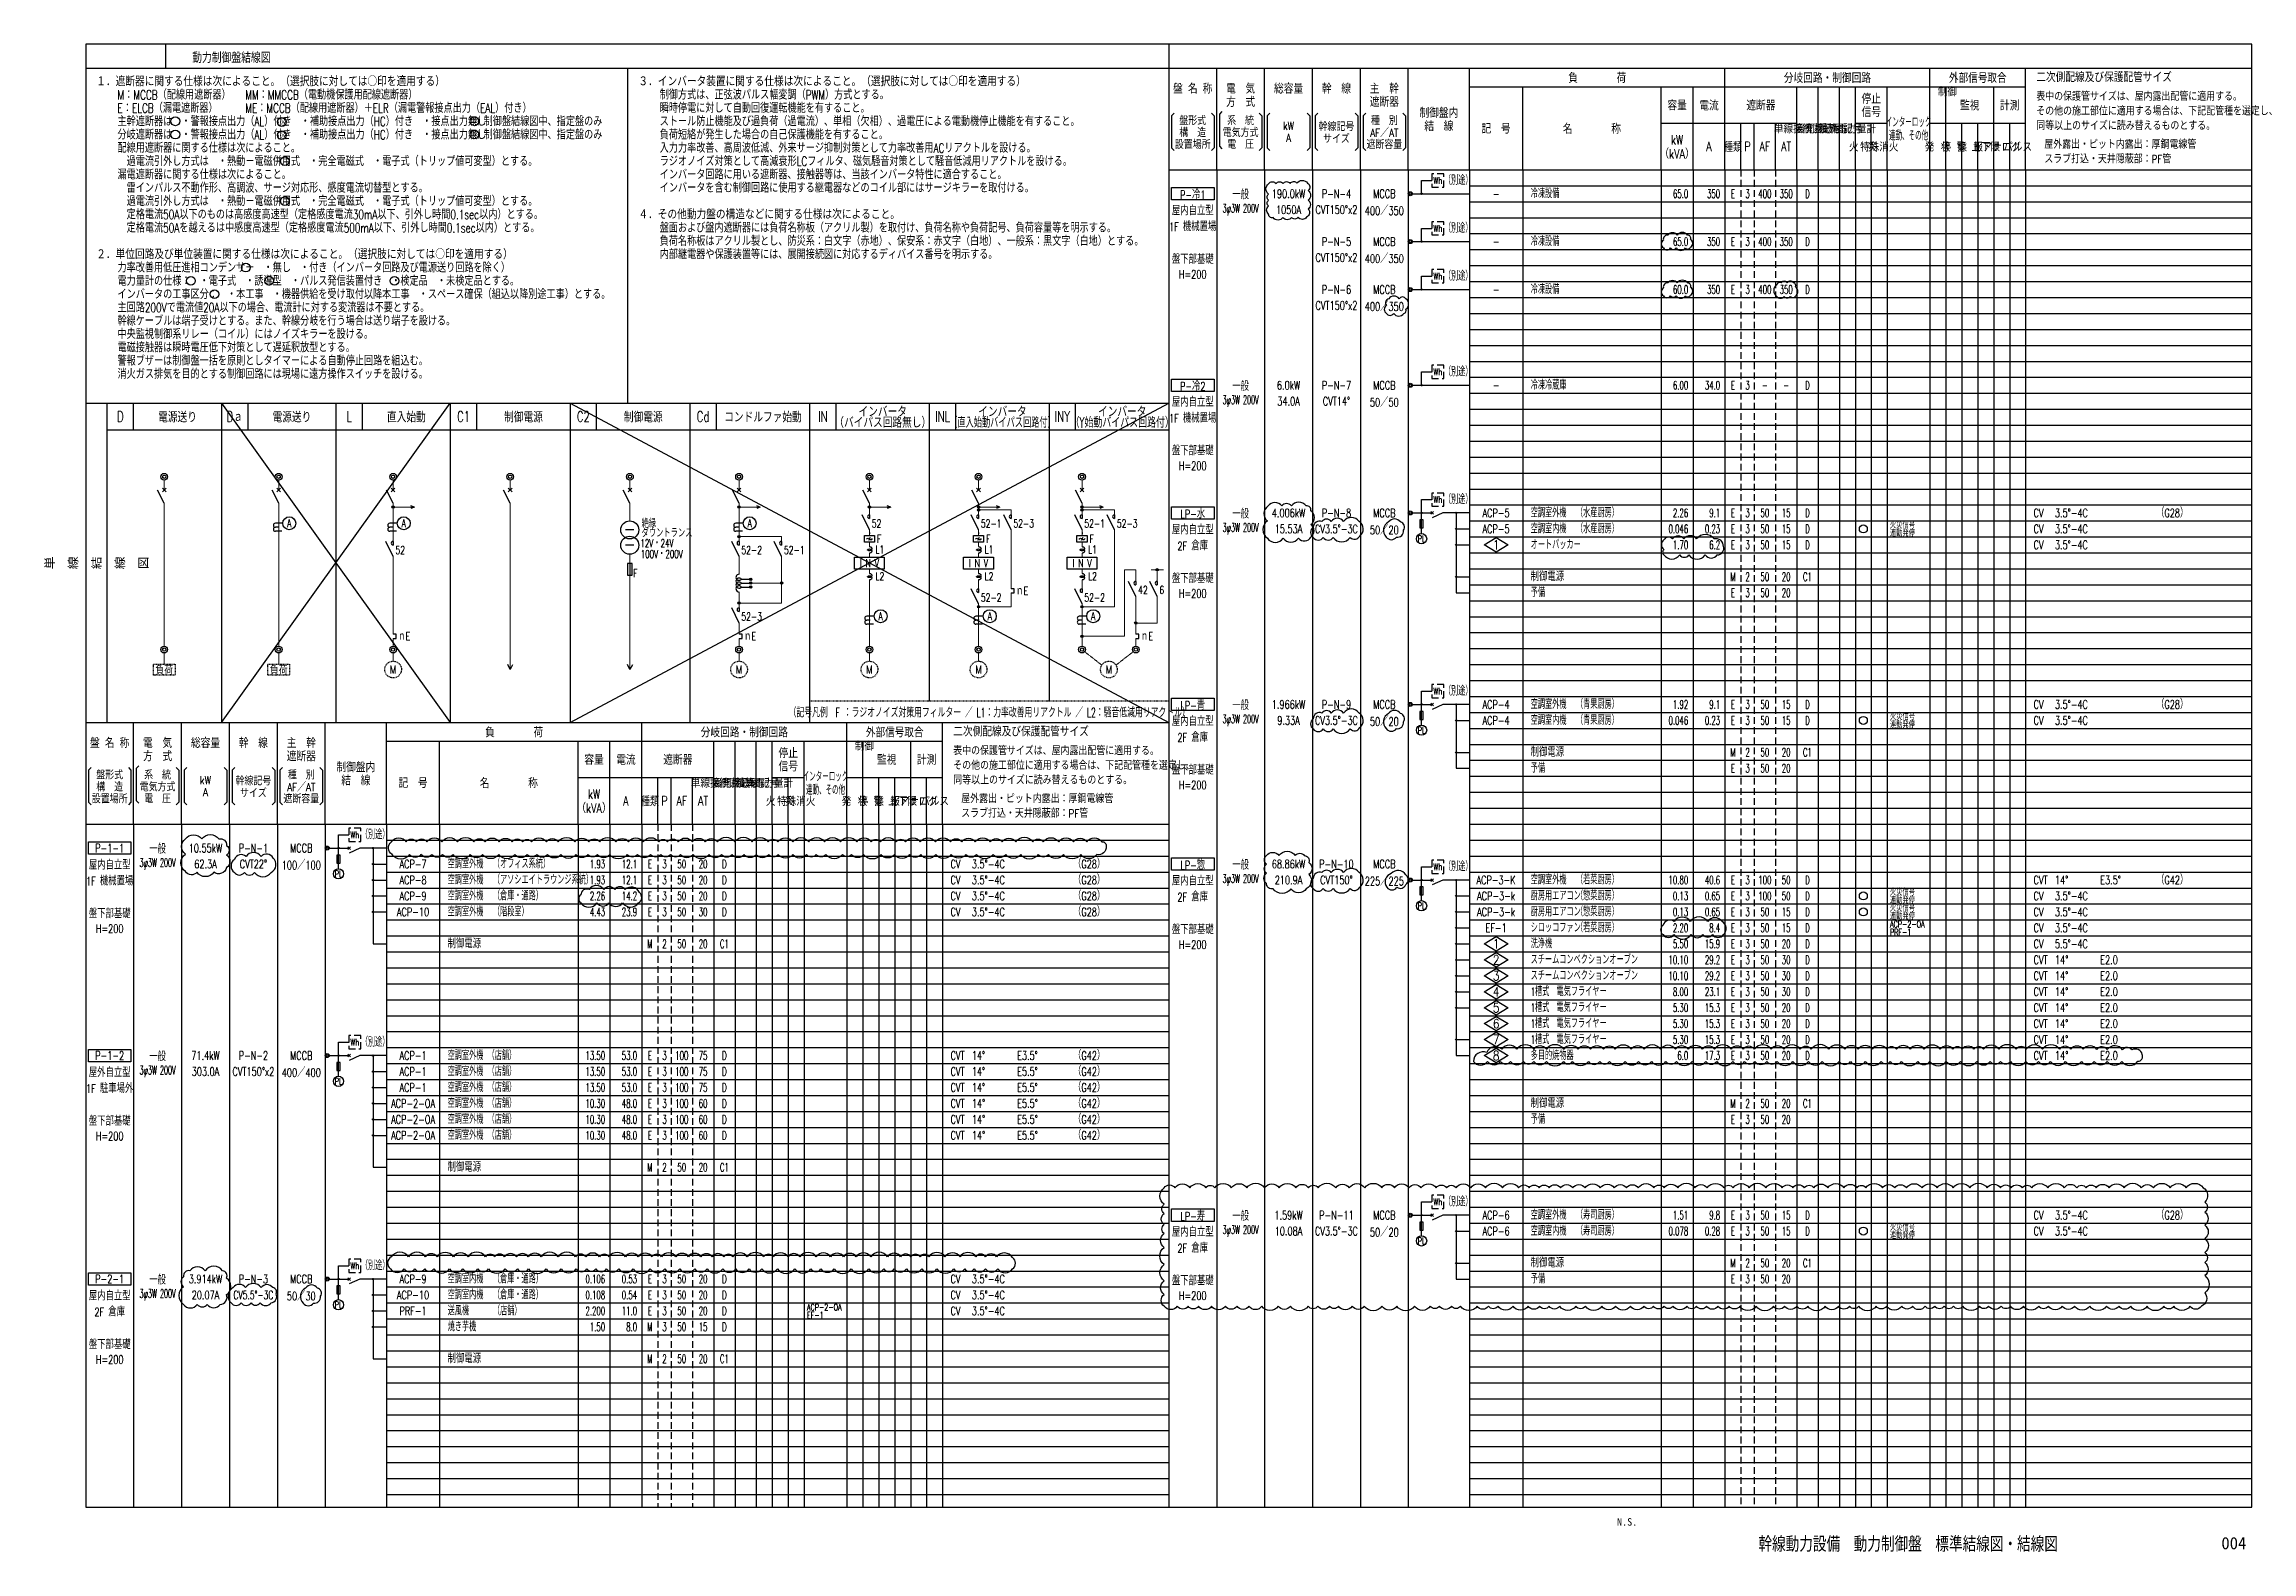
# Model space of a CAD drawing. Header units: millimetres. Extents: x -2 to 828, y 15 to 581.
import ezdxf
from ezdxf.enums import TextEntityAlignment as Align

# ---------------------------------------------------------------- set-up
doc = ezdxf.new("R2010")
doc.units = ezdxf.units.MM
doc.header["$LTSCALE"] = 0.2
for name, pattern in [('_ Dash', [6.8, 5.6, -1.2]), ('_ Dot', [2.6, 1.4, -1.2]), ('DASHED', [19.05, 12.7, -6.35])]:
    doc.linetypes.add(name, pattern=pattern)
for name, color, linetype in [('1_回路番号', 4, 'Continuous'), ('1_強調文字', 4, 'Continuous'), ('1_文字', 3, 'Continuous'), ('1_表', 7, 'Continuous'), ('_E-8_', 7, 'Continuous'), ('Device', 2, 'Continuous'), ('枠内記述', 3, 'Continuous'), ('盤内配線', 1, 'Continuous'), ('表', 7, 'Continuous'), ('表_文字', 3, 'Continuous')]:
    doc.layers.add(name, color=color, linetype=linetype)
doc.layers.add('1_追加変更', color=10, linetype='Continuous', plot=False)
doc.layers.add('Diagram', color=1, linetype='Continuous', lineweight=5)
doc.layers.add('文字', color=3, linetype='Continuous', lineweight=5)
doc.styles.add('L', font='simplex.shx', dxfattribs={"width": 0.8, "height": 4, "bigfont": 'extfont2.shx'})
doc.styles.add('S', font='simplex.shx', dxfattribs={"width": 0.7, "height": 3, "bigfont": 'extfont2.shx'})
doc.styles.get("Standard").update_dxf_attribs({"font": 'simplex.shx', "width": 0.8, "bigfont": 'extfont2.shx'})
doc.styles.add('Standard-V', font='simplex.shx', dxfattribs={"width": 0.7, "height": 3.2, "bigfont": '@extfont2.shx'})
doc.styles.add('TATEGAKI', font='txt', dxfattribs={"bigfont": 'bigfont.shx'})
doc.styles.add('ゴシック', font='MS Gothic.ttf', dxfattribs={"height": 4})

msp = doc.modelspace()

# ---------------------------------------------------------------- texts
at = {"layer": '1_回路番号', "width": 0.8}
for s, p in [('1', (543.5, 393.19)), ('1', (543.5, 243.19)), ('2', (543.5, 237.19)), ('3', (543.5, 231.19)), ('4', (543.5, 225.19)), ('5', (543.5, 219.19)), ('7', (543.5, 207.19)), ('6', (543.5, 213.19)), ('8', (543.5, 201.19))]:
    msp.add_text(s, height=3.5, dxfattribs=at).set_placement(p, align=Align.MIDDLE)
at = {"layer": '1_強調文字', "width": 0.8}
for s, height, p in [('動力制御盤結線図', 4, (53.5, 574.37)), ('１．遮断器に関する仕様は次によること。（選択肢に対しては○印を適用する）', 3.5, (17.44, 565.64)), ('３．インバータ装置に関する仕様は次によること。（選択肢に対しては○印を適用する）', 3.5, (221.19, 565.64)), ('４．その他動力盤の構造などに関する仕様は次によること。', 3.5, (221.19, 515.64)), ('２．単位回路及び単位装置に関する仕様は次によること。（選択肢に対しては○印を適用する）', 3.5, (17.44, 500.64))]:
    msp.add_text(s, height=height, dxfattribs=at).set_placement(p)
at = {"layer": '1_文字'}
for s, height, width, p in [('M：MCCB（配線用遮断器）', 3.5, 0.7, (25.44, 560.64)), ('MM：MMCCB（電動機保護用配線遮断器）', 3.5, 0.7, (73.44, 560.64)), ('制御方式は、正弦波パルス幅変調（PWM）方式とする。', 3.5, 0.7, (229.19, 560.64)), ('二次側配線及び保護配管サイズ', 3.5, 0.8, (746.5, 567.19)), ('E：ELCB（漏電遮断器）', 3.5, 0.7, (25.44, 555.64)), ('ME：MCCB（配線用遮断器）＋ELR（漏電警報接点出力（EAL）付き）', 3.5, 0.7, (73.44, 555.64)), ('瞬時停電に対して自動回復運転機能を有すること。', 3.5, 0.7, (229.19, 555.64)), ('表中の保護管サイズは、屋内露出配管に適用する。', 3, 0.8, (746.5, 560.19)), ('その他の施工部位に適用する場合は、下記配管種を選定し、', 3, 0.8, (746.5, 554.69)), ('分岐遮断器は\u3000・警報接点出力（AL）付き\u3000・補助接点出力（HC）付き\u3000・接点出力無し', 3.5, 0.7, (25.44, 545.64)), ('主幹遮断器は\u3000・警報接点出力（AL）付き\u3000・補助接点出力（HC）付き\u3000・接点出力無し', 3.5, 0.7, (25.44, 550.64)), ('\u3000制御盤結線図中、指定盤のみ', 3.5, 0.7, (159.61, 550.64)), ('\u3000制御盤結線図中、指定盤のみ', 3.5, 0.7, (159.61, 545.64)), ('負荷短絡が発生した場合の自己保護機能を有すること。', 3.5, 0.7, (229.19, 545.64)), ('ストール防止機能及び過負荷（過電流）、単相（欠相）、過電圧による電動機停止機能を有すること。', 3.5, 0.7, (229.19, 550.64)), ('同等以上のサイズに読み替えるものとする。', 3, 0.8, (746.5, 549.19)), ('配線用遮断器に関する仕様は次によること。', 3.5, 0.7, (25.44, 540.64)), ('\u3000過電流引外し方式は\u3000・熱動－電磁併用式\u3000・完全電磁式\u3000・電子式（トリップ値可変型）とする。', 3.5, 0.7, (25.44, 535.64)), ('入力力率改善、高周波低減、外来サージ抑制対策として力率改善用ACリアクトルを設ける。', 3.5, 0.7, (229.19, 540.64)), ('ラジオノイズ対策として高減衰形LCフィルタ、磁気騒音対策として騒音低減用リアクトルを設ける。', 3.5, 0.7, (229.19, 535.64)), ('屋外露出・ピット内露出：厚鋼電線管', 3, 0.8, (749.5, 542.19)), ('スラブ打込・天井隠蔽部：PF管', 3, 0.8, (749.5, 536.69)), ('漏電遮断器に関する仕様は次によること。', 3.5, 0.7, (25.44, 530.64)), ('インバータ回路に用いる遮断器、接触器等は、当該インバータ特性に適合すること。', 3.5, 0.7, (229.19, 530.64)), ('\u3000過電流引外し方式は\u3000・熱動－電磁併用式\u3000・完全電磁式\u3000・電子式（トリップ値可変型）とする。', 3.5, 0.7, (25.44, 520.64)), ('\u3000雷インパルス不動作形、高調波、サージ対応形、感度電流切替型とする。', 3.5, 0.7, (25.44, 525.64)), ('インバータを含む制御回路に使用する継電器などのコイル部にはサージキラーを取付ける。', 3.5, 0.7, (229.19, 525.64)), ('\u3000定格電流50A以下のものは高感度高速型（定格感度電流30mA以下、引外し時間0.1sec以内）とする。', 3.5, 0.7, (25.44, 515.64)), ('\u3000定格電流50Aを越えるは中感度高速型（定格感度電流500mA以下、引外し時間0.1sec以内）とする。', 3.5, 0.7, (25.44, 510.64)), ('盤面および盤内遮断器には負荷名称板（アクリル製）を取付け、負荷名称や負荷記号、負荷容量等を明示する。', 3.5, 0.7, (229.19, 510.64)), ('負荷名称板はアクリル製とし、防災系：白文字（赤地）、保安系：赤文字（白地）、一般系：黒文字（白地）とする。', 3.5, 0.7, (229.19, 505.64)), ('力率改善用低圧進相コンデンサー\u3000・無し\u3000・付き（インバータ回路及び電源送り回路を除く）', 3.5, 0.7, (25.44, 495.64)), ('内部継電器や保護装置等には、展開接続図に対応するディバイス番号を明示する。', 3.5, 0.7, (229.19, 500.64)), ('電力量計の仕様：\u3000・電子式\u3000・誘導型\u3000・パルス発信装置付き\u3000・検定品\u3000・未検定品とする。', 3.5, 0.7, (25.44, 490.64)), ('インバータの工事区分：\u3000・本工事\u3000・機器供給を受け取付以降本工事\u3000・スペース確保（組込以降別途工事）とする。', 3.5, 0.7, (25.44, 485.64)), ('主回路200Vで電流値20A以下の場合、電流計に対する変流器は不要とする。', 3.5, 0.7, (25.44, 480.64)), ('幹線ケーブルは端子受けとする。また、幹線分岐を行う場合は送り端子を設ける。', 3.5, 0.7, (25.44, 475.64)), ('中央監視制御系リレー（コイル）にはノイズキラーを設ける。', 3.5, 0.7, (25.44, 470.64)), ('電磁接触器は瞬時電圧低下対策として遅延釈放型とする。', 3.5, 0.7, (25.44, 465.64)), ('警報ブザーは制御盤一括を原則としタイマーによる自動停止回路を組込む。', 3.5, 0.7, (25.44, 460.64)), ('消火ガス排気を目的とする制御回路には現場に遠方操作スイッチを設ける。', 3.5, 0.7, (25.44, 455.64)), ('二次側配線及び保護配管サイズ', 3.5, 0.8, (339.5, 321.19)), ('表中の保護管サイズは、屋内露出配管に適用する。', 3, 0.8, (339.5, 314.19)), ('その他の施工部位に適用する場合は、下記配管種を選定し、', 3, 0.8, (339.5, 308.69)), ('同等以上のサイズに読み替えるものとする。', 3, 0.8, (339.5, 303.19)), ('屋外露出・ピット内露出：厚鋼電線管', 3, 0.8, (342.5, 296.19)), ('スラブ打込・天井隠蔽部：PF管', 3, 0.8, (342.5, 290.69))]:
    msp.add_text(s, height=height, dxfattribs=dict(at, width=width)).set_placement(p)
for s, height, width, p in [('盤 名 称', 3.5, 0.8, (429.5, 564.94)), ('電\u3000気', 3.5, 0.8, (447.5, 564.94)), ('総容量', 3.5, 0.8, (465.5, 564.94)), ('幹\u3000線', 3.5, 0.8, (483.5, 564.94)), ('主\u3000幹', 3.5, 0.8, (501.5, 564.94)), ('負\u3000\u3000\u3000\u3000荷', 3.5, 0.8, (581.5, 568.94)), ('分岐回路・制御回路', 3.5, 0.800431, (668, 568.94)), ('外部信号取合', 3.5, 0.79288, (724.5, 568.94)), ('方\u3000式', 3.5, 0.8, (447.5, 559.94)), ('遮断器', 3.5, 0.8, (501.5, 559.94)), ('制御盤内', 3.5, 0.8, (522, 555.82)), ('容量', 3.5, 0.8, (611.5, 558.6)), ('電流', 3.5, 0.8, (623.5, 558.6)), ('遮断器', 3.5, 0.8, (643, 558.6)), ('停止', 3.5, 0.747573, (684.5, 561.1)), ('信号', 3.5, 0.747573, (684.5, 556.1)), ('監視', 3.5, 0.747573, (721.5, 558.6)), ('計測', 3.5, 0.747573, (736.5, 558.6)), ('構\u3000造', 3, 0.8, (429.5, 548.44)), ('盤形式', 3, 0.8, (429.5, 552.94)), ('電気方式', 3, 0.8, (447.5, 548.44)), ('系\u3000統', 3, 0.8, (447.5, 552.94)), ('kW', 3, 0.8, (465.5, 550.69)), ('A', 3, 0.8, (465.5, 546.19)), ('幹線記号', 3, 0.8, (483.5, 550.69)), ('サイズ', 3, 0.8, (483.5, 546.19)), ('AF／AT', 3, 0.8, (501.5, 548.44)), ('種\u3000別', 3, 0.8, (501.5, 552.94)), ('結\u3000線', 3.5, 0.8, (522, 550.82)), ('記\u3000号', 3.5, 0.8, (543.5, 549.82)), ('名\u3000\u3000\u3000\u3000称', 3.5, 0.8, (579.5, 549.82)), ('インターロック', 3.5, 0.5, (698.5, 552.32)), ('連動、その他', 3.5, 0.5, (698.5, 547.32)), ('設置場所', 3, 0.8, (429.5, 543.94)), ('電\u3000圧', 3, 0.8, (447.5, 543.94)), ('遮断容量', 3, 0.8, (501.5, 543.94)), ('（kVA）', 3.5, 0.75, (611.5, 540.48)), ('kW', 3.5, 0.75, (611.5, 545.48)), ('A', 3.5, 0.75, (623.5, 542.98)), ('種類', 3.5, 0.7, (632.5, 542.98)), ('P', 3.5, 0.75, (638, 542.98)), ('AF', 3.5, 0.75, (644.5, 542.98)), ('AT', 3.5, 0.75, (652.5, 542.98)), ('P-冷1', 3.2, 0.7, (429.5, 525.19)), ('一般', 3.2, 0.7, (447.5, 525.19)), ('190.0kW', 3.2, 0.7, (465.5, 525.19)), ('P-N-4', 3.2, 0.7, (483.5, 525.19)), ('MCCB', 3.2, 0.7, (501.5, 525.19)), ('-', 3.2, 0.7, (543.5, 525.19)), ('E', 3.2, 0.6, (632.5, 525.19)), ('3', 3.2, 0.6, (638, 525.19)), ('400', 3.2, 0.6, (644.5, 525.19)), ('350', 3.2, 0.6, (652.5, 525.19)), ('D', 3.2, 0.6, (660.5, 525.19)), ('1F 機械置場', 3.2, 0.7, (429.5, 513.19)), ('屋内自立型', 3.2, 0.7, (429.5, 519.19)), ('3φ3W 200V', 3.2, 0.55, (447.5, 519.19)), ('1050A', 3.2, 0.7, (465.5, 519.19)), ('CVT150°x2', 3.2, 0.7, (483.5, 519.19)), ('400／350', 3.2, 0.7, (501.5, 519.19)), ('P-N-5', 3.2, 0.7, (483.5, 507.19)), ('MCCB', 3.2, 0.7, (501.5, 507.19)), ('-', 3.2, 0.7, (543.5, 507.19)), ('E', 3.2, 0.6, (632.5, 507.19)), ('3', 3.2, 0.6, (638, 507.19)), ('400', 3.2, 0.6, (644.5, 507.19)), ('350', 3.2, 0.6, (652.5, 507.19)), ('D', 3.2, 0.6, (660.5, 507.19)), ('盤下部基礎', 3.2, 0.7, (429.5, 500.91)), ('CVT150°x2', 3.2, 0.7, (483.5, 501.19)), ('400／350', 3.2, 0.7, (501.5, 501.19)), ('H=200', 3.2, 0.7, (429.5, 494.91)), ('P-N-6', 3.2, 0.7, (483.5, 489.19)), ('MCCB', 3.2, 0.7, (501.5, 489.19)), ('E', 3.2, 0.6, (632.5, 489.19)), ('3', 3.2, 0.6, (638, 489.19)), ('400', 3.2, 0.6, (644.5, 489.19)), ('350', 3.2, 0.6, (652.5, 489.19)), ('D', 3.2, 0.6, (660.5, 489.19)), ('CVT150°x2', 3.2, 0.7, (483.5, 483.19)), ('400／350', 3.2, 0.7, (501.5, 483.19)), ('-', 3.2, 0.7, (543.5, 489.19)), ('屋内自立型', 3.2, 0.7, (429.5, 447.19)), ('P-冷2', 3.2, 0.7, (429.5, 453.19)), ('3φ3W 200V', 3.2, 0.55, (447.5, 447.19)), ('一般', 3.2, 0.7, (447.5, 453.19)), ('6.0kW', 3.2, 0.7, (465.5, 453.19)), ('34.0A', 3.2, 0.7, (465.5, 447.19)), ('P-N-7', 3.2, 0.7, (483.5, 453.19)), ('CVT14°', 3.2, 0.7, (483.5, 447.19)), ('50／50', 3.2, 0.7, (501.5, 447.19)), ('MCCB', 3.2, 0.7, (501.5, 453.19)), ('-', 3.2, 0.7, (543.5, 453.19)), ('E', 3.2, 0.6, (632.5, 453.19)), ('3', 3.2, 0.6, (638, 453.19)), ('-', 3.2, 0.6, (644.5, 453.19)), ('-', 3.2, 0.6, (652.5, 453.19)), ('D', 3.2, 0.6, (660.5, 453.19)), ('1F 機械置場', 3.2, 0.7, (429.5, 441.19)), ('盤下部基礎', 3.2, 0.7, (429.5, 428.91)), ('H=200', 3.2, 0.7, (429.5, 422.91)), ('LP-水', 3.2, 0.7, (429.5, 405.19)), ('一般', 3.2, 0.7, (447.5, 405.19)), ('4.006kW', 3.2, 0.7, (465.5, 405.19)), ('P-N-8', 3.2, 0.7, (483.5, 405.19)), ('MCCB', 3.2, 0.7, (501.5, 405.19)), ('ACP-5', 3.2, 0.7, (543.5, 405.19)), ('E', 3.2, 0.6, (632.5, 405.19)), ('3', 3.2, 0.6, (638, 405.19)), ('50', 3.2, 0.6, (644.5, 405.19)), ('15', 3.2, 0.6, (652.5, 405.19)), ('D', 3.2, 0.6, (660.5, 405.19)), ('屋内自立型', 3.2, 0.7, (429.5, 399.19)), ('3φ3W 200V', 3.2, 0.55, (447.5, 399.19)), ('15.53A', 3.2, 0.7, (465.5, 399.19)), ('CV3.5°-3C', 3.2, 0.7, (483.5, 399.19)), ('50／20', 3.2, 0.7, (501.5, 399.19)), ('ACP-5', 3.2, 0.7, (543.5, 399.19)), ('E', 3.2, 0.6, (632.5, 399.19)), ('3', 3.2, 0.6, (638, 399.19)), ('50', 3.2, 0.6, (644.5, 399.19)), ('15', 3.2, 0.6, (652.5, 399.19)), ('D', 3.2, 0.6, (660.5, 399.19)), ('2F 倉庫', 3.2, 0.7, (429.5, 393.19)), ('PL', 2.5, 0.6, (515.5, 395.51)), ('E', 3.2, 0.6, (632.5, 393.19)), ('3', 3.2, 0.6, (638, 393.19)), ('50', 3.2, 0.6, (644.5, 393.19)), ('15', 3.2, 0.6, (652.5, 393.19)), ('D', 3.2, 0.6, (660.5, 393.19)), ('盤下部基礎', 3.2, 0.7, (429.5, 380.91)), ('M', 3.2, 0.6, (632.5, 381.19)), ('2', 3.2, 0.6, (638, 381.19)), ('50', 3.2, 0.6, (644.5, 381.19)), ('20', 3.2, 0.6, (652.5, 381.19)), ('C1', 3.2, 0.6, (660.5, 381.19)), ('H=200', 3.2, 0.7, (429.5, 374.91)), ('E', 3.2, 0.6, (632.5, 375.19)), ('3', 3.2, 0.6, (638, 375.19)), ('50', 3.2, 0.6, (644.5, 375.19)), ('20', 3.2, 0.6, (652.5, 375.19)), ('LP-青', 3.2, 0.7, (429.5, 333.19)), ('一般', 3.2, 0.7, (447.5, 333.19)), ('1.966kW', 3.2, 0.7, (465.5, 333.19)), ('P-N-9', 3.2, 0.7, (483.5, 333.19)), ('MCCB', 3.2, 0.7, (501.5, 333.19)), ('ACP-4', 3.2, 0.7, (543.5, 333.19)), ('E', 3.2, 0.6, (632.5, 333.19)), ('3', 3.2, 0.6, (638, 333.19)), ('50', 3.2, 0.6, (644.5, 333.19)), ('15', 3.2, 0.6, (652.5, 333.19)), ('D', 3.2, 0.6, (660.5, 333.19)), ('負\u3000\u3000\u3000\u3000荷', 3.5, 0.8, (174.5, 322.94)), ('分岐回路・制御回路', 3.5, 0.800431, (261, 322.94)), ('外部信号取合', 3.5, 0.79288, (317.5, 322.94)), ('屋内自立型', 3.2, 0.7, (429.5, 327.19)), ('3φ3W 200V', 3.2, 0.55, (447.5, 327.19)), ('9.33A', 3.2, 0.7, (465.5, 327.19)), ('CV3.5°-3C', 3.2, 0.7, (483.5, 327.19)), ('50／20', 3.2, 0.7, (501.5, 327.19)), ('PL', 2.5, 0.6, (515.5, 323.51)), ('ACP-4', 3.2, 0.7, (543.5, 327.19)), ('E', 3.2, 0.6, (632.5, 327.19)), ('3', 3.2, 0.6, (638, 327.19)), ('50', 3.2, 0.6, (644.5, 327.19)), ('15', 3.2, 0.6, (652.5, 327.19)), ('D', 3.2, 0.6, (660.5, 327.19)), ('盤 名 称', 3.5, 0.8, (22.5, 318.94)), ('方\u3000式', 3.5, 0.8, (40.5, 313.94)), ('電\u3000気', 3.5, 0.8, (40.5, 318.94)), ('総容量', 3.5, 0.8, (58.5, 318.94)), ('幹\u3000線', 3.5, 0.8, (76.5, 318.94)), ('遮断器', 3.5, 0.8, (94.5, 313.94)), ('主\u3000幹', 3.5, 0.8, (94.5, 318.94)), ('停止', 3.5, 0.747573, (277.5, 315.1)), ('2F 倉庫', 3.2, 0.7, (429.5, 321.19)), ('M', 3.2, 0.6, (632.5, 315.19)), ('2', 3.2, 0.6, (638, 315.19)), ('50', 3.2, 0.6, (644.5, 315.19)), ('20', 3.2, 0.6, (652.5, 315.19)), ('C1', 3.2, 0.6, (660.5, 315.19)), ('盤形式', 3, 0.8, (22.5, 306.94)), ('系\u3000統', 3, 0.8, (40.5, 306.94)), ('種\u3000別', 3, 0.8, (94.5, 306.94)), ('制御盤内', 3.5, 0.8, (115, 309.82)), ('容量', 3.5, 0.8, (204.5, 312.6)), ('電流', 3.5, 0.8, (216.5, 312.6)), ('遮断器', 3.5, 0.8, (236, 312.6)), ('信号', 3.5, 0.747573, (277.5, 310.1)), ('インターロック', 3.5, 0.5, (291.5, 306.32)), ('監視', 3.5, 0.747573, (314.5, 312.6)), ('計測', 3.5, 0.747573, (329.5, 312.6)), ('盤下部基礎', 3.2, 0.7, (429.5, 308.91)), ('E', 3.2, 0.6, (632.5, 309.19)), ('3', 3.2, 0.6, (638, 309.19)), ('50', 3.2, 0.6, (644.5, 309.19)), ('20', 3.2, 0.6, (652.5, 309.19)), ('設置場所', 3, 0.8, (22.5, 297.94)), ('構\u3000造', 3, 0.8, (22.5, 302.44)), ('電気方式', 3, 0.8, (40.5, 302.44)), ('電\u3000圧', 3, 0.8, (40.5, 297.94)), ('kW', 3, 0.8, (58.5, 304.69)), ('A', 3, 0.8, (58.5, 300.19)), ('幹線記号', 3, 0.8, (76.5, 304.69)), ('サイズ', 3, 0.8, (76.5, 300.19)), ('遮断容量', 3, 0.8, (94.5, 297.94)), ('AF／AT', 3, 0.8, (94.5, 302.44)), ('結\u3000線', 3.5, 0.8, (115, 304.82)), ('記\u3000号', 3.5, 0.8, (136.5, 303.82)), ('名\u3000\u3000\u3000\u3000称', 3.5, 0.8, (172.5, 303.82)), ('kW', 3.5, 0.75, (204.5, 299.48)), ('A', 3.5, 0.75, (216.5, 296.98)), ('種類', 3.5, 0.7, (225.5, 296.98)), ('P', 3.5, 0.75, (231, 296.98)), ('AF', 3.5, 0.75, (237.5, 296.98)), ('AT', 3.5, 0.75, (245.5, 296.98)), ('連動、その他', 3.5, 0.5, (291.5, 301.32)), ('H=200', 3.2, 0.7, (429.5, 302.91)), ('（kVA）', 3.5, 0.75, (204.5, 294.48)), ('屋内自立型', 3.2, 0.7, (22.5, 273.19)), ('P-1-1', 3.2, 0.7, (22.5, 279.19)), ('3φ3W 200V', 3.2, 0.55, (40.5, 273.19)), ('一般', 3.2, 0.7, (40.5, 279.19)), ('10.55kW', 3.2, 0.7, (58.5, 279.19)), ('62.3A', 3.2, 0.7, (58.5, 273.19)), ('P-N-1', 3.2, 0.7, (76.5, 279.19)), ('CVT22°', 3.2, 0.7, (76.5, 273.19)), ('100／100', 3.2, 0.7, (94.5, 273.19)), ('MCCB', 3.2, 0.7, (94.5, 279.19)), ('ACP-7', 3.2, 0.7, (136.5, 273.19)), ('E', 3.2, 0.6, (225.5, 273.19)), ('3', 3.2, 0.6, (231, 273.19)), ('50', 3.2, 0.6, (237.5, 273.19)), ('20', 3.2, 0.6, (245.5, 273.19)), ('D', 3.2, 0.6, (253.5, 273.19)), ('LP-惣', 3.2, 0.7, (429.5, 273.19)), ('一般', 3.2, 0.7, (447.5, 273.19)), ('68.86kW', 3.2, 0.7, (465.5, 273.19)), ('P-N-10', 3.2, 0.7, (483.5, 273.19)), ('MCCB', 3.2, 0.7, (501.5, 273.19)), ('1F 機械置場', 3.2, 0.7, (22.5, 267.19)), ('PL', 2.5, 0.6, (108.5, 269.51)), ('ACP-8', 3.2, 0.7, (136.5, 267.19)), ('E', 3.2, 0.6, (225.5, 267.19)), ('3', 3.2, 0.6, (231, 267.19)), ('50', 3.2, 0.6, (237.5, 267.19)), ('20', 3.2, 0.6, (245.5, 267.19)), ('D', 3.2, 0.6, (253.5, 267.19)), ('屋内自立型', 3.2, 0.7, (429.5, 267.19)), ('3φ3W 200V', 3.2, 0.55, (447.5, 267.19)), ('210.9A', 3.2, 0.7, (465.5, 267.19)), ('CVT150°', 3.2, 0.7, (483.5, 267.19)), ('225／225', 3.2, 0.7, (501.5, 267.19)), ('ACP-3-K', 3.2, 0.7, (543.5, 267.19)), ('E', 3.2, 0.6, (632.5, 267.19)), ('3', 3.2, 0.6, (638, 267.19)), ('100', 3.2, 0.6, (644.5, 267.19)), ('50', 3.2, 0.6, (652.5, 267.19)), ('D', 3.2, 0.6, (660.5, 267.19)), ('ACP-9', 3.2, 0.7, (136.5, 261.19)), ('E', 3.2, 0.6, (225.5, 261.19)), ('3', 3.2, 0.6, (231, 261.19)), ('50', 3.2, 0.6, (237.5, 261.19)), ('20', 3.2, 0.6, (245.5, 261.19)), ('D', 3.2, 0.6, (253.5, 261.19)), ('2F 倉庫', 3.2, 0.7, (429.5, 261.19)), ('PL', 2.5, 0.6, (515.5, 257.51)), ('ACP-3-k', 3.2, 0.7, (543.5, 261.19)), ('E', 3.2, 0.6, (632.5, 261.19)), ('3', 3.2, 0.6, (638, 261.19)), ('100', 3.2, 0.6, (644.5, 261.19)), ('50', 3.2, 0.6, (652.5, 261.19)), ('D', 3.2, 0.6, (660.5, 261.19)), ('盤下部基礎', 3.2, 0.7, (22.5, 254.91)), ('H=200', 3.2, 0.7, (22.5, 248.91)), ('ACP-10', 3.2, 0.7, (136.5, 255.19)), ('E', 3.2, 0.6, (225.5, 255.19)), ('3', 3.2, 0.6, (231, 255.19)), ('50', 3.2, 0.6, (237.5, 255.19)), ('30', 3.2, 0.6, (245.5, 255.19)), ('D', 3.2, 0.6, (253.5, 255.19)), ('盤下部基礎', 3.2, 0.7, (429.5, 248.91)), ('ACP-3-k', 3.2, 0.7, (543.5, 255.19)), ('EF-1', 3.2, 0.7, (543.5, 249.19)), ('E', 3.2, 0.6, (632.5, 255.19)), ('E', 3.2, 0.6, (632.5, 249.19)), ('3', 3.2, 0.6, (638, 255.19)), ('3', 3.2, 0.6, (638, 249.19)), ('50', 3.2, 0.6, (644.5, 255.19)), ('50', 3.2, 0.6, (644.5, 249.19)), ('15', 3.2, 0.6, (652.5, 255.19)), ('15', 3.2, 0.6, (652.5, 249.19)), ('D', 3.2, 0.6, (660.5, 255.19)), ('D', 3.2, 0.6, (660.5, 249.19)), ('M', 3.2, 0.6, (225.5, 243.19)), ('2', 3.2, 0.6, (231, 243.19)), ('50', 3.2, 0.6, (237.5, 243.19)), ('20', 3.2, 0.6, (245.5, 243.19)), ('C1', 3.2, 0.6, (253.5, 243.19)), ('H=200', 3.2, 0.7, (429.5, 242.91)), ('E', 3.2, 0.6, (632.5, 243.19)), ('3', 3.2, 0.6, (638, 243.19)), ('50', 3.2, 0.6, (644.5, 243.19)), ('20', 3.2, 0.6, (652.5, 243.19)), ('D', 3.2, 0.6, (660.5, 243.19)), ('E', 3.2, 0.6, (632.5, 237.19)), ('E', 3.2, 0.6, (632.5, 231.19)), ('3', 3.2, 0.6, (638, 237.19)), ('3', 3.2, 0.6, (638, 231.19)), ('50', 3.2, 0.6, (644.5, 237.19)), ('50', 3.2, 0.6, (644.5, 231.19)), ('30', 3.2, 0.6, (652.5, 237.19)), ('30', 3.2, 0.6, (652.5, 231.19)), ('D', 3.2, 0.6, (660.5, 237.19)), ('D', 3.2, 0.6, (660.5, 231.19)), ('E', 3.2, 0.6, (632.5, 225.19)), ('3', 3.2, 0.6, (638, 225.19)), ('50', 3.2, 0.6, (644.5, 225.19)), ('30', 3.2, 0.6, (652.5, 225.19)), ('D', 3.2, 0.6, (660.5, 225.19)), ('E', 3.2, 0.6, (632.5, 219.19)), ('3', 3.2, 0.6, (638, 219.19)), ('50', 3.2, 0.6, (644.5, 219.19)), ('20', 3.2, 0.6, (652.5, 219.19)), ('D', 3.2, 0.6, (660.5, 219.19)), ('E', 3.2, 0.6, (632.5, 213.19)), ('E', 3.2, 0.6, (632.5, 207.19)), ('3', 3.2, 0.6, (638, 213.19)), ('3', 3.2, 0.6, (638, 207.19)), ('50', 3.2, 0.6, (644.5, 213.19)), ('50', 3.2, 0.6, (644.5, 207.19)), ('20', 3.2, 0.6, (652.5, 213.19)), ('20', 3.2, 0.6, (652.5, 207.19)), ('D', 3.2, 0.6, (660.5, 213.19)), ('D', 3.2, 0.6, (660.5, 207.19)), ('P-1-2', 3.2, 0.7, (22.5, 201.19)), ('一般', 3.2, 0.7, (40.5, 201.19)), ('71.4kW', 3.2, 0.7, (58.5, 201.19)), ('P-N-2', 3.2, 0.7, (76.5, 201.19)), ('MCCB', 3.2, 0.7, (94.5, 201.19)), ('ACP-1', 3.2, 0.7, (136.5, 201.19)), ('E', 3.2, 0.6, (225.5, 201.19)), ('3', 3.2, 0.6, (231, 201.19)), ('100', 3.2, 0.6, (237.5, 201.19)), ('75', 3.2, 0.6, (245.5, 201.19)), ('D', 3.2, 0.6, (253.5, 201.19)), ('E', 3.2, 0.6, (632.5, 201.19)), ('3', 3.2, 0.6, (638, 201.19)), ('50', 3.2, 0.6, (644.5, 201.19)), ('20', 3.2, 0.6, (652.5, 201.19)), ('D', 3.2, 0.6, (660.5, 201.19)), ('1F 駐車場外', 3.2, 0.7, (22.5, 189.19)), ('屋外自立型', 3.2, 0.7, (22.5, 195.19)), ('3φ3W 200V', 3.2, 0.55, (40.5, 195.19)), ('303.0A', 3.2, 0.7, (58.5, 195.19)), ('CVT150°x2', 3.2, 0.7, (76.5, 195.19)), ('400／400', 3.2, 0.7, (94.5, 195.19)), ('PL', 2.5, 0.6, (108.5, 191.51)), ('ACP-1', 3.2, 0.7, (136.5, 195.19)), ('E', 3.2, 0.6, (225.5, 195.19)), ('3', 3.2, 0.6, (231, 195.19)), ('100', 3.2, 0.6, (237.5, 195.19)), ('75', 3.2, 0.6, (245.5, 195.19)), ('D', 3.2, 0.6, (253.5, 195.19)), ('ACP-2-OA', 3.2, 0.7, (136.5, 183.19)), ('ACP-1', 3.2, 0.7, (136.5, 189.19)), ('E', 3.2, 0.6, (225.5, 189.19)), ('E', 3.2, 0.6, (225.5, 183.19)), ('3', 3.2, 0.6, (231, 189.19)), ('3', 3.2, 0.6, (231, 183.19)), ('100', 3.2, 0.6, (237.5, 189.19)), ('100', 3.2, 0.6, (237.5, 183.19)), ('75', 3.2, 0.6, (245.5, 189.19)), ('60', 3.2, 0.6, (245.5, 183.19)), ('D', 3.2, 0.6, (253.5, 189.19)), ('D', 3.2, 0.6, (253.5, 183.19)), ('M', 3.2, 0.6, (632.5, 183.19)), ('2', 3.2, 0.6, (638, 183.19)), ('50', 3.2, 0.6, (644.5, 183.19)), ('20', 3.2, 0.6, (652.5, 183.19)), ('C1', 3.2, 0.6, (660.5, 183.19)), ('盤下部基礎', 3.2, 0.7, (22.5, 176.91)), ('ACP-2-OA', 3.2, 0.7, (136.5, 177.19)), ('E', 3.2, 0.6, (225.5, 177.19)), ('3', 3.2, 0.6, (231, 177.19)), ('100', 3.2, 0.6, (237.5, 177.19)), ('60', 3.2, 0.6, (245.5, 177.19)), ('D', 3.2, 0.6, (253.5, 177.19)), ('E', 3.2, 0.6, (632.5, 177.19)), ('3', 3.2, 0.6, (638, 177.19)), ('50', 3.2, 0.6, (644.5, 177.19)), ('20', 3.2, 0.6, (652.5, 177.19)), ('H=200', 3.2, 0.7, (22.5, 170.91)), ('ACP-2-OA', 3.2, 0.7, (136.5, 171.19)), ('E', 3.2, 0.6, (225.5, 171.19)), ('3', 3.2, 0.6, (231, 171.19)), ('100', 3.2, 0.6, (237.5, 171.19)), ('60', 3.2, 0.6, (245.5, 171.19)), ('D', 3.2, 0.6, (253.5, 171.19)), ('M', 3.2, 0.6, (225.5, 159.19)), ('2', 3.2, 0.6, (231, 159.19)), ('50', 3.2, 0.6, (237.5, 159.19)), ('20', 3.2, 0.6, (245.5, 159.19)), ('C1', 3.2, 0.6, (253.5, 159.19)), ('LP-寿', 3.2, 0.7, (429.5, 141.19)), ('一般', 3.2, 0.7, (447.5, 141.19)), ('1.59kW', 3.2, 0.7, (465.5, 141.19)), ('P-N-11', 3.2, 0.7, (483.5, 141.19)), ('MCCB', 3.2, 0.7, (501.5, 141.19)), ('ACP-6', 3.2, 0.7, (543.5, 141.19)), ('E', 3.2, 0.6, (632.5, 141.19)), ('3', 3.2, 0.6, (638, 141.19)), ('50', 3.2, 0.6, (644.5, 141.19)), ('15', 3.2, 0.6, (652.5, 141.19)), ('D', 3.2, 0.6, (660.5, 141.19)), ('屋内自立型', 3.2, 0.7, (429.5, 135.19)), ('3φ3W 200V', 3.2, 0.55, (447.5, 135.19)), ('10.08A', 3.2, 0.7, (465.5, 135.19)), ('CV3.5°-3C', 3.2, 0.7, (483.5, 135.19)), ('50／20', 3.2, 0.7, (501.5, 135.19)), ('PL', 2.5, 0.6, (515.5, 131.51)), ('ACP-6', 3.2, 0.7, (543.5, 135.19)), ('E', 3.2, 0.6, (632.5, 135.19)), ('3', 3.2, 0.6, (638, 135.19)), ('50', 3.2, 0.6, (644.5, 135.19)), ('15', 3.2, 0.6, (652.5, 135.19)), ('D', 3.2, 0.6, (660.5, 135.19)), ('2F 倉庫', 3.2, 0.7, (429.5, 129.19)), ('M', 3.2, 0.6, (632.5, 123.19)), ('2', 3.2, 0.6, (638, 123.19)), ('50', 3.2, 0.6, (644.5, 123.19)), ('20', 3.2, 0.6, (652.5, 123.19)), ('C1', 3.2, 0.6, (660.5, 123.19)), ('P-2-1', 3.2, 0.7, (22.5, 117.19)), ('一般', 3.2, 0.7, (40.5, 117.19)), ('3.914kW', 3.2, 0.7, (58.5, 117.19)), ('P-N-3', 3.2, 0.7, (76.5, 117.19)), ('MCCB', 3.2, 0.7, (94.5, 117.19)), ('ACP-9', 3.2, 0.7, (136.5, 117.19)), ('E', 3.2, 0.6, (225.5, 117.19)), ('3', 3.2, 0.6, (231, 117.19)), ('50', 3.2, 0.6, (237.5, 117.19)), ('20', 3.2, 0.6, (245.5, 117.19)), ('D', 3.2, 0.6, (253.5, 117.19)), ('盤下部基礎', 3.2, 0.7, (429.5, 116.91)), ('E', 3.2, 0.6, (632.5, 117.19)), ('3', 3.2, 0.6, (638, 117.19)), ('50', 3.2, 0.6, (644.5, 117.19)), ('20', 3.2, 0.6, (652.5, 117.19)), ('屋内自立型', 3.2, 0.7, (22.5, 111.19)), ('3φ3W 200V', 3.2, 0.55, (40.5, 111.19)), ('20.07A', 3.2, 0.7, (58.5, 111.19)), ('CV5.5°-3C', 3.2, 0.65, (76.5, 111.19)), ('50／30', 3.2, 0.7, (94.5, 111.19)), ('PL', 2.5, 0.6, (108.5, 107.51)), ('ACP-10', 3.2, 0.7, (136.5, 111.19)), ('E', 3.2, 0.6, (225.5, 111.19)), ('3', 3.2, 0.6, (231, 111.19)), ('50', 3.2, 0.6, (237.5, 111.19)), ('20', 3.2, 0.6, (245.5, 111.19)), ('D', 3.2, 0.6, (253.5, 111.19)), ('H=200', 3.2, 0.7, (429.5, 110.91)), ('2F 倉庫', 3.2, 0.7, (22.5, 105.19)), ('PRF-1', 3.2, 0.7, (136.5, 105.19)), ('M', 3.2, 0.6, (225.5, 99.19)), ('E', 3.2, 0.6, (225.5, 105.19)), ('3', 3.2, 0.6, (231, 105.19)), ('3', 3.2, 0.6, (231, 99.19)), ('50', 3.2, 0.6, (237.5, 105.19)), ('50', 3.2, 0.6, (237.5, 99.19)), ('20', 3.2, 0.6, (245.5, 105.19)), ('15', 3.2, 0.6, (245.5, 99.19)), ('D', 3.2, 0.6, (253.5, 105.19)), ('D', 3.2, 0.6, (253.5, 99.19)), ('盤下部基礎', 3.2, 0.7, (22.5, 92.91)), ('H=200', 3.2, 0.7, (22.5, 86.91)), ('M', 3.2, 0.6, (225.5, 87.19)), ('2', 3.2, 0.6, (231, 87.19)), ('50', 3.2, 0.6, (237.5, 87.19)), ('20', 3.2, 0.6, (245.5, 87.19)), ('C1', 3.2, 0.6, (253.5, 87.19))]:
    msp.add_text(s, height=height, dxfattribs=dict(at, width=width)).set_placement(p, align=Align.MIDDLE)
at = {"layer": '1_文字', "style": 'TATEGAKI'}
for p in [(709.5, 561.85), (302.5, 315.85)]:
    msp.add_text('制御', height=3, dxfattribs=at).set_placement(p)
at = {"layer": '1_文字', "color": 1, "width": 0.679612}
for p in [(85.99, 550.13), (85.99, 545.13), (158.39, 550.39), (158.39, 545.39)]:
    msp.add_text('※', height=3.5, dxfattribs=at).set_placement(p)
at = {"layer": '1_文字', "style": 'TATEGAKI'}
for s, p in [('単線接続図記号', (660.5, 549.82)), ('展開接続図記号', (668.5, 549.82)), ('積算電力量計', (675.5, 549.82)), ('火\u3000災', (681.5, 542.98)), ('特殊消火', (687.5, 542.98)), ('発 停', (709.5, 542.98)), ('状 態', (715.5, 542.98)), ('警 報', (721.5, 542.98)), ('上下限', (727.5, 542.98)), ('アナログ', (733.5, 542.98)), ('パルス', (739.5, 542.98)), ('単線接続図記号', (253.5, 303.82)), ('展開接続図記号', (261.5, 303.82)), ('積算電力量計', (268.5, 303.82)), ('火\u3000災', (274.5, 296.98)), ('特殊消火', (280.5, 296.98)), ('発 停', (302.5, 296.98)), ('状 態', (308.5, 296.98)), ('警 報', (314.5, 296.98)), ('上下限', (320.5, 296.98)), ('アナログ', (326.5, 296.98)), ('パルス', (332.5, 296.98))]:
    msp.add_text(s, height=3, dxfattribs=at).set_placement(p, align=Align.MIDDLE)
at = {"layer": '1_文字'}
for s, height, width, p in [('（別途）', 3.2, 0.6, (523.87, 530.19)), ('冷凍設備', 3.2, 0.6, (556.5, 525.19)), ('（別途）', 3.2, 0.6, (523.87, 512.19)), ('冷凍設備', 3.2, 0.6, (556.5, 507.19)), ('（別途）', 3.2, 0.6, (523.87, 494.19)), ('冷凍設備', 3.2, 0.6, (556.5, 489.19)), ('（別途）', 3.2, 0.6, (523.87, 458.19)), ('冷凍冷蔵庫', 3.2, 0.6, (556.5, 453.19)), ('（別途）', 3.2, 0.6, (523.87, 410.19)), ('空調室外機', 3.2, 0.6, (556.5, 405.19)), ('（水産厨房）', 3.2, 0.6, (573.5, 405.19)), ('CV', 3.2, 0.7, (745.5, 405.19)), ('3.5°-4C', 3.2, 0.7, (753.5, 405.19)), ('（G28）', 3.2, 0.7, (791.5, 405.19)), ('空調室内機', 3.2, 0.6, (556.5, 399.19)), ('（水産厨房）', 3.2, 0.6, (573.5, 399.19)), ('連動発停', 2.4, 0.7, (691.5, 397.59)), ('火災信号', 2.4, 0.7, (691.5, 400.59)), ('CV', 3.2, 0.7, (745.5, 399.19)), ('3.5°-4C', 3.2, 0.7, (753.5, 399.19)), ('オートパッカー', 3.2, 0.6, (556.5, 393.19)), ('CV', 3.2, 0.7, (745.5, 393.19)), ('3.5°-4C', 3.2, 0.7, (753.5, 393.19)), ('制御電源', 3.2, 0.7, (556.5, 381.19)), ('予備', 3.2, 0.6, (556.5, 375.19)), ('（別途）', 3.2, 0.6, (523.87, 338.19)), ('空調室外機', 3.2, 0.6, (556.5, 333.19)), ('（青果厨房）', 3.2, 0.6, (573.5, 333.19)), ('CV', 3.2, 0.7, (745.5, 333.19)), ('3.5°-4C', 3.2, 0.7, (753.5, 333.19)), ('（G28）', 3.2, 0.7, (791.5, 333.19)), ('空調室内機', 3.2, 0.6, (556.5, 327.19)), ('（青果厨房）', 3.2, 0.6, (573.5, 327.19)), ('連動発停', 2.4, 0.7, (691.5, 325.59)), ('火災信号', 2.4, 0.7, (691.5, 328.59)), ('CV', 3.2, 0.7, (745.5, 327.19)), ('3.5°-4C', 3.2, 0.7, (753.5, 327.19)), ('制御電源', 3.2, 0.7, (556.5, 315.19)), ('予備', 3.2, 0.6, (556.5, 309.19)), ('（別途）', 3.2, 0.6, (116.87, 284.19)), ('空調室外機', 3.2, 0.6, (149.5, 273.19)), ('（オフィス系統）', 3.2, 0.6, (166.5, 273.19)), ('CV', 3.2, 0.7, (338.5, 273.19)), ('3.5°-4C', 3.2, 0.7, (346.5, 273.19)), ('（G28）', 3.2, 0.7, (384.5, 273.19)), ('（別途）', 3.2, 0.6, (523.87, 272.19)), ('空調室外機', 3.2, 0.6, (149.5, 267.19)), ('（アソシエイトラウンジ系統）', 3.2, 0.6, (166.5, 267.19)), ('CV', 3.2, 0.7, (338.5, 267.19)), ('3.5°-4C', 3.2, 0.7, (346.5, 267.19)), ('（G28）', 3.2, 0.7, (384.5, 267.19)), ('空調室外機', 3.2, 0.6, (556.5, 267.19)), ('（若菜厨房）', 3.2, 0.6, (573.5, 267.19)), ('CVT', 3.2, 0.7, (745.5, 267.19)), ('14°', 3.2, 0.7, (753.5, 267.19)), ('E3.5°', 3.2, 0.7, (770.5, 267.19)), ('（G42）', 3.2, 0.7, (791.5, 267.19)), ('空調室外機', 3.2, 0.6, (149.5, 261.19)), ('（倉庫・通路）', 3.2, 0.6, (166.5, 261.19)), ('（階段室）', 3.2, 0.6, (166.5, 255.19)), ('CV', 3.2, 0.7, (338.5, 261.19)), ('3.5°-4C', 3.2, 0.7, (346.5, 261.19)), ('（G28）', 3.2, 0.7, (384.5, 261.19)), ('（G28）', 3.2, 0.7, (384.5, 255.19)), ('厨房用エアコン', 3.2, 0.6, (556.5, 261.19)), ('（惣菜厨房）', 3.2, 0.6, (573.5, 261.19)), ('（惣菜厨房）', 3.2, 0.6, (573.5, 255.19)), ('連動発停', 2.4, 0.7, (691.5, 259.59)), ('火災信号', 2.4, 0.7, (691.5, 262.59)), ('火災信号', 2.4, 0.7, (691.5, 256.59)), ('CV', 3.2, 0.7, (745.5, 261.19)), ('3.5°-4C', 3.2, 0.7, (753.5, 261.19)), ('空調室外機', 3.2, 0.6, (149.5, 255.19)), ('CV', 3.2, 0.7, (338.5, 255.19)), ('3.5°-4C', 3.2, 0.7, (346.5, 255.19)), ('厨房用エアコン', 3.2, 0.6, (556.5, 255.19)), ('シロッコファン', 3.2, 0.6, (556.5, 249.19)), ('（若菜厨房）', 3.2, 0.6, (573.5, 249.19)), ('連動発停', 2.4, 0.7, (691.5, 253.59)), ('ACP-2-OA', 2.4, 0.7, (691.5, 250.59)), ('CV', 3.2, 0.7, (745.5, 255.19)), ('CV', 3.2, 0.7, (745.5, 249.19)), ('3.5°-4C', 3.2, 0.7, (753.5, 255.19)), ('3.5°-4C', 3.2, 0.7, (753.5, 249.19)), ('制御電源', 3.2, 0.7, (149.5, 243.19)), ('洗浄機', 3.2, 0.6, (556.5, 243.19)), ('PRF-1', 2.4, 0.7, (691.5, 247.59)), ('CV', 3.2, 0.7, (745.5, 243.19)), ('5.5°-4C', 3.2, 0.7, (753.5, 243.19)), ('スチームコンベクションオーブン', 3.2, 0.6, (556.5, 237.19)), ('スチームコンベクションオーブン', 3.2, 0.6, (556.5, 231.19)), ('CVT', 3.2, 0.7, (745.5, 237.19)), ('CVT', 3.2, 0.7, (745.5, 231.19)), ('14°', 3.2, 0.7, (753.5, 237.19)), ('14°', 3.2, 0.7, (753.5, 231.19)), ('E2.0', 3.2, 0.7, (770.5, 237.19)), ('E2.0', 3.2, 0.7, (770.5, 231.19)), ('1槽式\u3000電気フライヤー', 3.2, 0.6, (556.5, 225.19)), ('CVT', 3.2, 0.7, (745.5, 225.19)), ('14°', 3.2, 0.7, (753.5, 225.19)), ('E2.0', 3.2, 0.7, (770.5, 225.19)), ('1槽式\u3000電気フライヤー', 3.2, 0.6, (556.5, 219.19)), ('CVT', 3.2, 0.7, (745.5, 219.19)), ('14°', 3.2, 0.7, (753.5, 219.19)), ('E2.0', 3.2, 0.7, (770.5, 219.19)), ('（別途）', 3.2, 0.6, (116.87, 206.19)), ('1槽式\u3000電気フライヤー', 3.2, 0.6, (556.5, 213.19)), ('1槽式\u3000電気フライヤー', 3.2, 0.6, (556.5, 207.19)), ('CVT', 3.2, 0.7, (745.5, 213.19)), ('CVT', 3.2, 0.7, (745.5, 207.19)), ('14°', 3.2, 0.7, (753.5, 213.19)), ('14°', 3.2, 0.7, (753.5, 207.19)), ('E2.0', 3.2, 0.7, (770.5, 213.19)), ('E2.0', 3.2, 0.7, (770.5, 207.19)), ('空調室外機', 3.2, 0.6, (149.5, 201.19)), ('（店舗）', 3.2, 0.6, (164.5, 201.19)), ('CVT', 3.2, 0.7, (338.5, 201.19)), ('14°', 3.2, 0.7, (346.5, 201.19)), ('E3.5°', 3.2, 0.7, (363.5, 201.19)), ('（G42）', 3.2, 0.7, (384.5, 201.19)), ('多目的焼物器', 3.2, 0.6, (556.5, 201.19)), ('CVT', 3.2, 0.7, (745.5, 201.19)), ('14°', 3.2, 0.7, (753.5, 201.19)), ('E2.0', 3.2, 0.7, (770.5, 201.19)), ('空調室外機', 3.2, 0.6, (149.5, 195.19)), ('空調室外機', 3.2, 0.6, (149.5, 189.19)), ('（店舗）', 3.2, 0.6, (164.5, 195.19)), ('（店舗）', 3.2, 0.6, (164.5, 189.19)), ('CVT', 3.2, 0.7, (338.5, 195.19)), ('14°', 3.2, 0.7, (346.5, 195.19)), ('E5.5°', 3.2, 0.7, (363.5, 195.19)), ('（G42）', 3.2, 0.7, (384.5, 195.19)), ('（G42）', 3.2, 0.7, (384.5, 189.19)), ('空調室外機', 3.2, 0.6, (149.5, 183.19)), ('（店舗）', 3.2, 0.6, (164.5, 183.19)), ('CVT', 3.2, 0.7, (338.5, 189.19)), ('CVT', 3.2, 0.7, (338.5, 183.19)), ('14°', 3.2, 0.7, (346.5, 189.19)), ('14°', 3.2, 0.7, (346.5, 183.19)), ('E5.5°', 3.2, 0.7, (363.5, 189.19)), ('E5.5°', 3.2, 0.7, (363.5, 183.19)), ('（G42）', 3.2, 0.7, (384.5, 183.19)), ('制御電源', 3.2, 0.7, (556.5, 183.19)), ('空調室外機', 3.2, 0.6, (149.5, 177.19)), ('（店舗）', 3.2, 0.6, (164.5, 177.19)), ('CVT', 3.2, 0.7, (338.5, 177.19)), ('14°', 3.2, 0.7, (346.5, 177.19)), ('E5.5°', 3.2, 0.7, (363.5, 177.19)), ('（G42）', 3.2, 0.7, (384.5, 177.19)), ('予備', 3.2, 0.6, (556.5, 177.19)), ('空調室外機', 3.2, 0.6, (149.5, 171.19)), ('（店舗）', 3.2, 0.6, (164.5, 171.19)), ('CVT', 3.2, 0.7, (338.5, 171.19)), ('14°', 3.2, 0.7, (346.5, 171.19)), ('E5.5°', 3.2, 0.7, (363.5, 171.19)), ('（G42）', 3.2, 0.7, (384.5, 171.19)), ('制御電源', 3.2, 0.7, (149.5, 159.19)), ('（別途）', 3.2, 0.6, (523.87, 146.19)), ('空調室外機', 3.2, 0.6, (556.5, 141.19)), ('（寿司厨房）', 3.2, 0.6, (573.5, 141.19)), ('CV', 3.2, 0.7, (745.5, 141.19)), ('3.5°-4C', 3.2, 0.7, (753.5, 141.19)), ('（G28）', 3.2, 0.7, (791.5, 141.19)), ('空調室内機', 3.2, 0.6, (556.5, 135.19)), ('（寿司厨房）', 3.2, 0.6, (573.5, 135.19)), ('連動発停', 2.4, 0.7, (691.5, 133.59)), ('火災信号', 2.4, 0.7, (691.5, 136.59)), ('CV', 3.2, 0.7, (745.5, 135.19)), ('3.5°-4C', 3.2, 0.7, (753.5, 135.19)), ('制御電源', 3.2, 0.7, (556.5, 123.19)), ('（別途）', 3.2, 0.6, (116.87, 122.19)), ('空調室内機', 3.2, 0.6, (149.5, 117.19)), ('（倉庫・通路）', 3.2, 0.6, (166.5, 117.19)), ('CV', 3.2, 0.7, (338.5, 117.19)), ('3.5°-4C', 3.2, 0.7, (346.5, 117.19)), ('予備', 3.2, 0.6, (556.5, 117.19)), ('空調室内機', 3.2, 0.6, (149.5, 111.19)), ('（倉庫・通路）', 3.2, 0.6, (166.5, 111.19)), ('CV', 3.2, 0.7, (338.5, 111.19)), ('3.5°-4C', 3.2, 0.7, (346.5, 111.19)), ('焼き芋機', 3.2, 0.6, (149.5, 99.19)), ('送風機', 3.2, 0.6, (149.5, 105.19)), ('（店舗）', 3.2, 0.6, (166.5, 105.19)), ('ACP-2-OA', 2.4, 0.7, (284.5, 106.59)), ('EF-1', 2.4, 0.7, (284.5, 103.59)), ('CV', 3.2, 0.7, (338.5, 105.19)), ('3.5°-4C', 3.2, 0.7, (346.5, 105.19)), ('制御電源', 3.2, 0.7, (149.5, 87.19))]:
    msp.add_text(s, height=height, dxfattribs=dict(at, width=width)).set_placement(p, align=Align.MIDDLE_LEFT)
at = {"layer": '1_文字', "width": 0.6}
for s, p in [('65.0', (615.7, 525.19)), ('350', (627.7, 525.19)), ('65.0', (615.7, 507.19)), ('350', (627.7, 507.19)), ('60.0', (615.7, 489.19)), ('350', (627.7, 489.19)), ('6.00', (615.7, 453.19)), ('34.0', (627.7, 453.19)), ('2.26', (615.7, 405.19)), ('9.1', (627.7, 405.19)), ('0.046', (615.7, 399.19)), ('0.23', (627.7, 399.19)), ('1.70', (615.7, 393.19)), ('6.2', (627.7, 393.19)), ('1.92', (615.7, 333.19)), ('9.1', (627.7, 333.19)), ('0.046', (615.7, 327.19)), ('0.23', (627.7, 327.19)), ('1.93', (208.7, 273.19)), ('12.1', (220.7, 273.19)), ('1.93', (208.7, 267.19)), ('12.1', (220.7, 267.19)), ('10.80', (615.7, 267.19)), ('40.6', (627.7, 267.19)), ('2.26', (208.7, 261.19)), ('14.2', (220.7, 261.19)), ('0.13', (615.7, 261.19)), ('0.65', (627.7, 261.19)), ('4.43', (208.7, 255.19)), ('23.9', (220.7, 255.19)), ('0.13', (615.7, 255.19)), ('2.20', (615.7, 249.19)), ('0.65', (627.7, 255.19)), ('8.4', (627.7, 249.19)), ('5.50', (615.7, 243.19)), ('15.9', (627.7, 243.19)), ('10.10', (615.7, 237.19)), ('10.10', (615.7, 231.19)), ('29.2', (627.7, 237.19)), ('29.2', (627.7, 231.19)), ('8.00', (615.7, 225.19)), ('23.1', (627.7, 225.19)), ('5.30', (615.7, 219.19)), ('15.3', (627.7, 219.19)), ('5.30', (615.7, 213.19)), ('5.30', (615.7, 207.19)), ('15.3', (627.7, 213.19)), ('15.3', (627.7, 207.19)), ('13.50', (208.7, 201.19)), ('53.0', (220.7, 201.19)), ('6.0', (615.7, 201.19)), ('17.3', (627.7, 201.19)), ('13.50', (208.7, 195.19)), ('53.0', (220.7, 195.19)), ('13.50', (208.7, 189.19)), ('10.30', (208.7, 183.19)), ('53.0', (220.7, 189.19)), ('48.0', (220.7, 183.19)), ('10.30', (208.7, 177.19)), ('48.0', (220.7, 177.19)), ('10.30', (208.7, 171.19)), ('48.0', (220.7, 171.19)), ('1.51', (615.7, 141.19)), ('9.8', (627.7, 141.19)), ('0.078', (615.7, 135.19)), ('0.28', (627.7, 135.19)), ('0.106', (208.7, 117.19)), ('0.53', (220.7, 117.19)), ('0.108', (208.7, 111.19)), ('0.54', (220.7, 111.19)), ('2.200', (208.7, 105.19)), ('1.50', (208.7, 99.19)), ('11.0', (220.7, 105.19)), ('8.0', (220.7, 99.19))]:
    msp.add_text(s, height=3.2, dxfattribs=at).set_placement(p, align=Align.MIDDLE_RIGHT)
at = {"layer": 'Device', "color": 3, "linetype": 'Continuous', "style": 'S'}
for s, width, p in [('A', 0.7, (90, 401.31)), ('A', 0.7, (133, 401.31)), ('A', 0.7, (263, 401.31)), ('F', 0.7, (220.05, 382.52)), ('I N V', 0.7, (308, 386.31)), ('I N V', 0.7, (349, 386.31)), ('I N V', 0.7, (387.89, 386.31)), ('A', 0.7, (312.22, 366.38)), ('A', 0.7, (353.22, 366.38)), ('A', 0.7, (392.11, 366.38)), ('負荷', 0.8, (43, 346.31)), ('負荷', 0.8, (86, 346.31)), ('M', 0.8, (129, 346.31)), ('M', 0.8, (259, 346.31)), ('M', 0.8, (308, 346.31)), ('M', 0.8, (349, 346.31)), ('M', 0.8, (398, 346.31))]:
    msp.add_text(s, height=3, dxfattribs=dict(at, width=width)).set_placement(p, align=Align.MIDDLE)
at = {"layer": 'Device', "color": 3, "linetype": 'Continuous', "style": 'S', "width": 0.65}
for s, p in [('絶縁', (222.38, 399.7)), ('ダウントランス', (222.38, 396.09)), ('12V・24V', (221.94, 392.28)), ('100V・200V', (222.06, 388.25))]:
    msp.add_text(s, height=3, dxfattribs=at).set_placement(p)
at = {"layer": 'Device', "color": 3, "linetype": 'Continuous', "style": 'S', "width": 0.7}
for s, p in [('52', (308.88, 401.23)), ('52-1', (349.88, 401.23)), ('52-3', (362.1, 401.23)), ('52-1', (388.77, 401.23)), ('52-3', (400.99, 401.23)), ('52', (129.88, 391.23)), ('52-2', (259.88, 391.23)), ('52-1', (275.88, 391.23)), ('L1', (310.27, 391.45)), ('F', (310.84, 395.42)), ('L1', (351.27, 391.45)), ('F', (351.84, 395.42)), ('L1', (390.16, 391.45)), ('F', (390.73, 395.42)), ('L2', (310.27, 381.36)), ('L2', (351.27, 381.36)), ('L2', (390.16, 381.36)), ('52-2', (349.88, 373.39)), ('ｎE', (363, 375.87)), ('52-2', (388.77, 373.39)), ('42', (408.99, 376.23)), ('6', (416.99, 376.23)), ('52-3', (259.88, 366.23)), ('ｎE', (130.78, 358.81)), ('ｎE', (260.78, 358.81)), ('ｎE', (409.89, 358.81))]:
    msp.add_text(s, height=3, dxfattribs=at).set_placement(p, align=Align.MIDDLE_LEFT)
at = {"layer": '文字', "linetype": 'Continuous', "style": 'S', "width": 0.6}
msp.add_text('（記号凡例\u3000F ：ラジオノイズ対策用フィルター ／ L1：力率改善用リアクトル ／ L2：騒音低減用リアクトル）', height=3.5, dxfattribs=at).set_placement((353, 330.44), align=Align.MIDDLE)
at = {"layer": '枠内記述', "linetype": 'ByBlock', "lineweight": -2, "style": 'ゴシック'}
msp.add_text('N.S.', height=2.8, dxfattribs=at).set_placement((588.95, 24.47))
at = {"layer": '枠内記述', "linetype": 'ByBlock', "lineweight": -2, "style": 'ゴシック', "width": 0.75}
msp.add_text('幹線動力設備\u3000動力制御盤\u3000標準結線図・結線図', height=5, dxfattribs=at).set_placement((698.35, 17.69), align=Align.MIDDLE_CENTER)
at = {"layer": '枠内記述', "style": 'ゴシック'}
msp.add_text('004', height=4.6, dxfattribs=at).set_placement((816.05, 15.58))
at = {"layer": '盤内配線', "color": 3, "linetype": 'Continuous', "width": 0.7}
for p in [(521.62, 530.19), (521.62, 512.19), (521.62, 494.19), (521.62, 458.19), (521.62, 410.19), (521.62, 338.19), (114.62, 284.19), (521.62, 272.19), (114.62, 206.19), (521.62, 146.19), (114.62, 122.19)]:
    msp.add_text('Wh', height=2.5, dxfattribs=at).set_placement(p, align=Align.MIDDLE)
at = {"layer": '表_文字', "color": 4, "linetype": 'Continuous', "style": 'L'}
for s, width, p in [('D', 0.7, (26.5, 441.44)), ('電源送り', 0.7, (48, 441.44)), ('Dａ', 0.7, (69.5, 441.44)), ('電源送り', 0.7, (91, 441.44)), ('L', 0.7, (112.5, 441.44)), ('直入始動', 0.7, (134, 441.44)), ('C1', 0.7, (155.5, 441.44)), ('制御電源', 0.7, (178, 441.44)), ('C2', 0.7, (200.5, 441.44)), ('制御電源', 0.7, (223, 441.44)), ('Cd', 0.7, (245.5, 441.44)), ('コンドルファ始動', 0.7, (268, 441.44)), ('IN', 0.7, (290.5, 441.44)), ('（バイパス回路無し）', 0.7, (313, 439.44)), ('インバータ', 0.7, (313, 443.44)), ('INL', 0.7, (335.5, 441.44)), ('（直入始動バイパス回路付）', 0.55, (358, 439.44)), ('インバータ', 0.7, (358, 443.44)), ('INY', 0.7, (380.5, 441.44)), ('（Y始動バイパス回路付）', 0.6, (403, 439.44)), ('インバータ', 0.7, (403, 443.44))]:
    msp.add_text(s, height=4, dxfattribs=dict(at, width=width)).set_placement(p, align=Align.MIDDLE)
at = {"layer": '表_文字', "color": 4, "linetype": 'Continuous', "style": 'Standard-V'}
msp.add_text('単\u3000線\u3000結\u3000線\u3000図', height=4, dxfattribs=at).set_placement((17.5, 386.44), align=Align.MIDDLE)

# ---------------------------------------------------------------- linework, layer by layer
for p, q in [((64.5, 326.44), (150.5, 446.44)), ((64.5, 446.44), (150.5, 326.44)), ((195.5, 326.44), (420.5, 446.44)), ((195.5, 446.44), (420.5, 326.44))]:
    msp.add_line(p, q)
at = {"layer": '1_回路番号'}
for points in [[(543.5, 390.44), (539, 393.19), (543.5, 395.94), (548, 393.19), (543.5, 390.44)], [(543.5, 240.44), (539, 243.19), (543.5, 245.94), (548, 243.19), (543.5, 240.44)], [(543.5, 234.44), (539, 237.19), (543.5, 239.94), (548, 237.19), (543.5, 234.44)], [(543.5, 228.44), (539, 231.19), (543.5, 233.94), (548, 231.19), (543.5, 228.44)], [(543.5, 222.44), (539, 225.19), (543.5, 227.94), (548, 225.19), (543.5, 222.44)], [(543.5, 216.44), (539, 219.19), (543.5, 221.94), (548, 219.19), (543.5, 216.44)], [(543.5, 210.44), (539, 213.19), (543.5, 215.94), (548, 213.19), (543.5, 210.44)], [(543.5, 204.44), (539, 207.19), (543.5, 209.94), (548, 207.19), (543.5, 204.44)], [(543.5, 198.44), (539, 201.19), (543.5, 203.94), (548, 201.19), (543.5, 198.44)]]:
    msp.add_lwpolyline(points, close=True, dxfattribs=at)
at = {"layer": '1_文字', "linetype": 'Continuous'}
for points in [[(440.49, 556.13), (439.5, 555.16), (439.5, 543.09), (440.49, 542.13)], [(422.49, 555.44), (421.5, 554.48), (421.5, 542.41), (422.49, 541.44)], [(436.51, 555.44), (437.5, 554.48), (437.5, 542.41), (436.51, 541.44)], [(454.51, 555.44), (455.5, 554.48), (455.5, 542.41), (454.51, 541.44)], [(458.49, 555.44), (457.5, 554.48), (457.5, 542.41), (458.49, 541.44)], [(472.51, 555.44), (473.5, 554.48), (473.5, 542.41), (472.51, 541.44)], [(476.49, 555.44), (475.5, 554.48), (475.5, 542.41), (476.49, 541.44)], [(490.51, 555.44), (491.5, 554.48), (491.5, 542.41), (490.51, 541.44)], [(494.49, 555.44), (493.5, 554.48), (493.5, 542.41), (494.49, 541.44)], [(508.51, 555.44), (509.5, 554.48), (509.5, 542.41), (508.51, 541.44)], [(15.49, 309.44), (14.5, 308.48), (14.5, 296.41), (15.49, 295.44)], [(29.51, 309.44), (30.5, 308.48), (30.5, 296.41), (29.51, 295.44)], [(33.49, 310.13), (32.5, 309.16), (32.5, 297.09), (33.49, 296.13)], [(47.51, 309.44), (48.5, 308.48), (48.5, 296.41), (47.51, 295.44)], [(51.49, 309.44), (50.5, 308.48), (50.5, 296.41), (51.49, 295.44)], [(65.51, 309.44), (66.5, 308.48), (66.5, 296.41), (65.51, 295.44)], [(69.49, 309.44), (68.5, 308.48), (68.5, 296.41), (69.49, 295.44)], [(83.51, 309.44), (84.5, 308.48), (84.5, 296.41), (83.51, 295.44)], [(87.49, 309.44), (86.5, 308.48), (86.5, 296.41), (87.49, 295.44)], [(101.51, 309.44), (102.5, 308.48), (102.5, 296.41), (101.51, 295.44)]]:
    msp.add_lwpolyline(points, dxfattribs=at)
at = {"layer": '1_文字'}
for points in [[(421.5, 527.52), (437.5, 527.52), (437.5, 522.87), (421.5, 522.87)], [(421.5, 455.52), (437.5, 455.52), (437.5, 450.87), (421.5, 450.87)], [(421.5, 407.52), (437.5, 407.52), (437.5, 402.87), (421.5, 402.87)], [(421.5, 335.52), (437.5, 335.52), (437.5, 330.87), (421.5, 330.87)], [(14.5, 281.52), (30.5, 281.52), (30.5, 276.87), (14.5, 276.87)], [(421.5, 275.52), (437.5, 275.52), (437.5, 270.87), (421.5, 270.87)], [(14.5, 203.52), (30.5, 203.52), (30.5, 198.87), (14.5, 198.87)], [(421.5, 143.52), (437.5, 143.52), (437.5, 138.87), (421.5, 138.87)], [(14.5, 119.52), (30.5, 119.52), (30.5, 114.87), (14.5, 114.87)]]:
    msp.add_lwpolyline(points, close=True, dxfattribs=at)
at = {"layer": '1_文字', "color": 1, "linetype": 'Continuous'}
for centre in [(47.17, 552.44), (47.17, 547.44), (87.22, 552.18), (87.22, 547.18), (159.61, 552.44), (159.61, 547.44), (88.33, 537.44), (88.33, 522.44), (73.63, 497.44), (53.02, 492.44), (82.44, 492.44), (129.49, 492.44), (61.88, 487.44)]:
    msp.add_circle(centre, 1.65, dxfattribs=at)
at = {"layer": '1_文字'}
for centre in [(681.5, 399.19), (681.5, 327.19), (681.5, 261.19), (681.5, 255.19), (681.5, 135.19)]:
    msp.add_circle(centre, 1.5, dxfattribs=at)
at = {"layer": '1_表', "color": 6, "linetype": 'Continuous'}
for p, q in [((43.5, 581.44), (43.5, 572.44)), ((420.5, 534.19), (827.5, 534.19)), ((13.5, 288.19), (420.5, 288.19))]:
    msp.add_line(p, q, dxfattribs=at)
at = {"layer": '1_表', "color": 6}
for p, q in [((420.5, 581.44), (420.5, 31.44)), ((13.5, 572.44), (827.5, 572.44)), ((13.5, 446.44), (420.5, 446.44)), ((13.5, 326.44), (420.5, 326.44))]:
    msp.add_line(p, q, dxfattribs=at)
at = {"layer": '1_表', "color": 3, "linetype": 'Continuous'}
msp.add_line((217.25, 446.44), (217.25, 572.44), dxfattribs=at)
at = {"layer": '1_表', "color": 7, "linetype": 'Continuous'}
for p, q in [((438.5, 534.19), (438.5, 572.44)), ((456.5, 534.19), (456.5, 572.44)), ((474.5, 534.19), (474.5, 572.44)), ((492.5, 534.19), (492.5, 572.44)), ((510.5, 534.19), (510.5, 572.44)), ((533.5, 534.19), (533.5, 572.44)), ((533.5, 565.44), (742.5, 565.44)), ((553.5, 534.19), (553.5, 565.44)), ((605.5, 534.19), (605.5, 565.44)), ((617.5, 534.19), (617.5, 565.44)), ((629.5, 534.19), (629.5, 572.44)), ((656.5, 534.19), (656.5, 565.44)), ((664.5, 534.19), (664.5, 565.44)), ((672.5, 534.19), (672.5, 565.44)), ((678.5, 534.19), (678.5, 565.44)), ((690.5, 534.19), (690.5, 565.44)), ((706.5, 534.19), (706.5, 572.44)), ((712.5, 534.19), (712.5, 565.44)), ((730.5, 534.19), (730.5, 565.44)), ((742.5, 534.19), (742.5, 572.44)), ((605.5, 551.76), (656.5, 551.76)), ((635.5, 534.19), (635.5, 551.76)), ((640.5, 534.19), (640.5, 551.76)), ((648.5, 534.19), (648.5, 551.76)), ((678.5, 551.76), (690.5, 551.76)), ((684.5, 534.19), (684.5, 551.76)), ((706.5, 551.76), (742.5, 551.76)), ((718.5, 534.19), (718.5, 551.76)), ((724.5, 534.19), (724.5, 551.76)), ((736.5, 534.19), (736.5, 551.76)), ((438.5, 534.19), (438.5, 31.44)), ((456.5, 534.19), (456.5, 31.44)), ((474.5, 534.19), (474.5, 31.44)), ((492.5, 534.19), (492.5, 31.44)), ((510.5, 534.19), (510.5, 31.44)), ((533.5, 534.19), (533.5, 31.44)), ((553.5, 534.19), (553.5, 31.44)), ((605.5, 534.19), (605.5, 31.44)), ((617.5, 534.19), (617.5, 31.44)), ((629.5, 534.19), (629.5, 31.44)), ((656.5, 534.19), (656.5, 31.44)), ((664.5, 534.19), (664.5, 31.44)), ((672.5, 534.19), (672.5, 31.44)), ((678.5, 534.19), (678.5, 31.44)), ((684.5, 534.19), (684.5, 31.44)), ((690.5, 534.19), (690.5, 31.44)), ((706.5, 534.19), (706.5, 31.44)), ((712.5, 534.19), (712.5, 31.44)), ((718.5, 534.19), (718.5, 31.44)), ((724.5, 534.19), (724.5, 31.44)), ((730.5, 534.19), (730.5, 31.44)), ((736.5, 534.19), (736.5, 31.44)), ((742.5, 534.19), (742.5, 31.44)), ((533.5, 528.19), (827.5, 528.19)), ((533.5, 522.19), (827.5, 522.19)), ((533.5, 516.19), (827.5, 516.19)), ((533.5, 510.19), (827.5, 510.19)), ((533.5, 504.19), (827.5, 504.19)), ((533.5, 498.19), (827.5, 498.19)), ((533.5, 492.19), (827.5, 492.19)), ((533.5, 486.19), (827.5, 486.19)), ((533.5, 480.19), (827.5, 480.19)), ((533.5, 474.19), (827.5, 474.19)), ((533.5, 468.19), (827.5, 468.19)), ((533.5, 462.19), (827.5, 462.19)), ((533.5, 456.19), (827.5, 456.19)), ((533.5, 450.19), (827.5, 450.19)), ((533.5, 444.19), (827.5, 444.19)), ((533.5, 438.19), (827.5, 438.19)), ((533.5, 432.19), (827.5, 432.19)), ((533.5, 426.19), (827.5, 426.19)), ((533.5, 420.19), (827.5, 420.19)), ((533.5, 414.19), (827.5, 414.19)), ((533.5, 408.19), (827.5, 408.19)), ((533.5, 402.19), (827.5, 402.19)), ((533.5, 396.19), (827.5, 396.19)), ((533.5, 390.19), (827.5, 390.19)), ((533.5, 384.19), (827.5, 384.19)), ((533.5, 378.19), (827.5, 378.19)), ((533.5, 372.19), (827.5, 372.19)), ((533.5, 366.19), (827.5, 366.19)), ((533.5, 360.19), (827.5, 360.19)), ((533.5, 354.19), (827.5, 354.19)), ((533.5, 348.19), (827.5, 348.19)), ((533.5, 342.19), (827.5, 342.19)), ((533.5, 336.19), (827.5, 336.19)), ((31.5, 288.19), (31.5, 326.44)), ((49.5, 288.19), (49.5, 326.44)), ((67.5, 288.19), (67.5, 326.44)), ((85.5, 288.19), (85.5, 326.44)), ((103.5, 288.19), (103.5, 326.44)), ((126.5, 288.19), (126.5, 326.44)), ((222.5, 288.19), (222.5, 326.44)), ((299.5, 288.19), (299.5, 326.44)), ((335.5, 288.19), (335.5, 326.44)), ((533.5, 330.19), (827.5, 330.19)), ((533.5, 324.19), (827.5, 324.19)), ((126.5, 319.44), (335.5, 319.44)), ((146.5, 288.19), (146.5, 319.44)), ((198.5, 288.19), (198.5, 319.44)), ((210.5, 288.19), (210.5, 319.44)), ((249.5, 288.19), (249.5, 319.44)), ((257.5, 288.19), (257.5, 319.44)), ((265.5, 288.19), (265.5, 319.44)), ((271.5, 288.19), (271.5, 319.44)), ((283.5, 288.19), (283.5, 319.44)), ((305.5, 288.19), (305.5, 319.44)), ((323.5, 288.19), (323.5, 319.44)), ((533.5, 318.19), (827.5, 318.19)), ((533.5, 312.19), (827.5, 312.19)), ((198.5, 305.76), (249.5, 305.76)), ((228.5, 288.19), (228.5, 305.76)), ((233.5, 288.19), (233.5, 305.76)), ((241.5, 288.19), (241.5, 305.76)), ((271.5, 305.76), (283.5, 305.76)), ((277.5, 288.19), (277.5, 305.76)), ((299.5, 305.76), (335.5, 305.76)), ((311.5, 288.19), (311.5, 305.76)), ((317.5, 288.19), (317.5, 305.76)), ((329.5, 288.19), (329.5, 305.76)), ((533.5, 306.19), (827.5, 306.19)), ((533.5, 300.19), (827.5, 300.19)), ((533.5, 294.19), (827.5, 294.19)), ((31.5, 288.19), (31.5, 31.44)), ((49.5, 288.19), (49.5, 31.44)), ((67.5, 288.19), (67.5, 31.44)), ((85.5, 288.19), (85.5, 31.44)), ((103.5, 288.19), (103.5, 31.44)), ((126.5, 288.19), (126.5, 31.44)), ((126.5, 282.19), (420.5, 282.19)), ((146.5, 288.19), (146.5, 31.44)), ((198.5, 288.19), (198.5, 31.44)), ((210.5, 288.19), (210.5, 31.44)), ((222.5, 288.19), (222.5, 31.44)), ((249.5, 288.19), (249.5, 31.44)), ((257.5, 288.19), (257.5, 31.44)), ((265.5, 288.19), (265.5, 31.44)), ((271.5, 288.19), (271.5, 31.44)), ((277.5, 288.19), (277.5, 31.44)), ((283.5, 288.19), (283.5, 31.44)), ((299.5, 288.19), (299.5, 31.44)), ((305.5, 288.19), (305.5, 31.44)), ((311.5, 288.19), (311.5, 31.44)), ((317.5, 288.19), (317.5, 31.44)), ((323.5, 288.19), (323.5, 31.44)), ((329.5, 288.19), (329.5, 31.44)), ((335.5, 288.19), (335.5, 31.44)), ((533.5, 288.19), (827.5, 288.19)), ((533.5, 282.19), (827.5, 282.19)), ((126.5, 276.19), (420.5, 276.19)), ((533.5, 276.19), (827.5, 276.19)), ((126.5, 270.19), (420.5, 270.19)), ((533.5, 270.19), (827.5, 270.19)), ((126.5, 264.19), (420.5, 264.19)), ((126.5, 258.19), (420.5, 258.19)), ((533.5, 264.19), (827.5, 264.19)), ((533.5, 258.19), (827.5, 258.19)), ((126.5, 252.19), (420.5, 252.19)), ((533.5, 252.19), (827.5, 252.19)), ((126.5, 246.19), (420.5, 246.19)), ((533.5, 246.19), (827.5, 246.19)), ((126.5, 240.19), (420.5, 240.19)), ((126.5, 234.19), (420.5, 234.19)), ((533.5, 240.19), (827.5, 240.19)), ((533.5, 234.19), (827.5, 234.19)), ((126.5, 228.19), (420.5, 228.19)), ((533.5, 228.19), (827.5, 228.19)), ((126.5, 222.19), (420.5, 222.19)), ((126.5, 216.19), (420.5, 216.19)), ((533.5, 222.19), (827.5, 222.19)), ((533.5, 216.19), (827.5, 216.19)), ((126.5, 210.19), (420.5, 210.19)), ((533.5, 210.19), (827.5, 210.19)), ((126.5, 204.19), (420.5, 204.19)), ((533.5, 204.19), (827.5, 204.19)), ((126.5, 198.19), (420.5, 198.19)), ((126.5, 192.19), (420.5, 192.19)), ((533.5, 198.19), (827.5, 198.19)), ((533.5, 192.19), (827.5, 192.19)), ((126.5, 186.19), (420.5, 186.19)), ((533.5, 186.19), (827.5, 186.19)), ((126.5, 180.19), (420.5, 180.19)), ((533.5, 180.19), (827.5, 180.19)), ((126.5, 174.19), (420.5, 174.19)), ((126.5, 168.19), (420.5, 168.19)), ((533.5, 174.19), (827.5, 174.19)), ((533.5, 168.19), (827.5, 168.19)), ((126.5, 162.19), (420.5, 162.19)), ((533.5, 162.19), (827.5, 162.19)), ((126.5, 156.19), (420.5, 156.19)), ((126.5, 150.19), (420.5, 150.19)), ((533.5, 156.19), (827.5, 156.19)), ((533.5, 150.19), (827.5, 150.19)), ((126.5, 144.19), (420.5, 144.19)), ((533.5, 144.19), (827.5, 144.19)), ((126.5, 138.19), (420.5, 138.19)), ((533.5, 138.19), (827.5, 138.19)), ((126.5, 132.19), (420.5, 132.19)), ((126.5, 126.19), (420.5, 126.19)), ((533.5, 132.19), (827.5, 132.19)), ((533.5, 126.19), (827.5, 126.19)), ((126.5, 120.19), (420.5, 120.19)), ((533.5, 120.19), (827.5, 120.19)), ((126.5, 114.19), (420.5, 114.19)), ((126.5, 108.19), (420.5, 108.19)), ((533.5, 114.19), (827.5, 114.19)), ((533.5, 108.19), (827.5, 108.19)), ((126.5, 102.19), (420.5, 102.19)), ((533.5, 102.19), (827.5, 102.19)), ((126.5, 96.19), (420.5, 96.19)), ((533.5, 96.19), (827.5, 96.19)), ((126.5, 90.19), (420.5, 90.19)), ((126.5, 84.19), (420.5, 84.19)), ((533.5, 90.19), (827.5, 90.19)), ((533.5, 84.19), (827.5, 84.19)), ((126.5, 78.19), (420.5, 78.19)), ((533.5, 78.19), (827.5, 78.19)), ((126.5, 72.19), (420.5, 72.19)), ((533.5, 72.19), (827.5, 72.19)), ((126.5, 66.19), (420.5, 66.19)), ((126.5, 60.19), (420.5, 60.19)), ((533.5, 66.19), (827.5, 66.19)), ((533.5, 60.19), (827.5, 60.19)), ((126.5, 54.19), (420.5, 54.19)), ((533.5, 54.19), (827.5, 54.19)), ((126.5, 48.19), (420.5, 48.19)), ((126.5, 42.19), (420.5, 42.19)), ((533.5, 48.19), (827.5, 48.19)), ((533.5, 42.19), (827.5, 42.19)), ((126.5, 36.19), (420.5, 36.19)), ((533.5, 36.19), (827.5, 36.19))]:
    msp.add_line(p, q, dxfattribs=at)
at = {"layer": '1_表', "color": 6}
msp.add_lwpolyline([(13.5, 31.44), (827.5, 31.44), (827.5, 581.44), (13.5, 581.44)], close=True, dxfattribs=at)
at = {"layer": '1_表', "linetype": 'DASHED'}
for points in [[(635.5, 534.19), (635.5, 31.44)], [(640.5, 534.19), (640.5, 31.44)], [(648.5, 534.19), (648.5, 31.44)], [(228.5, 288.19), (228.5, 31.44)], [(233.5, 288.19), (233.5, 31.44)], [(241.5, 288.19), (241.5, 31.44)]]:
    msp.add_lwpolyline(points, dxfattribs=at)
at = {"layer": '1_追加変更'}
for points in [[(458.03, 528.98, -0.520567), (460.79, 529.02, -0.520567), (463.45, 529.06, -0.520567), (466.08, 529.11, -0.520567), (468.62, 529.14, -0.520567), (472.61, 529.21, -0.520567), (472.87, 526.4, -0.520567), (472.87, 522.8, -0.520567), (472.87, 519.49, -0.520567), (472.28, 516.41, -0.520567), (469.09, 516.36, -0.520567), (466.63, 516.32, -0.520567), (463.36, 516.27, -0.520567), (459.7, 516.21, -0.520567), (458.03, 517.57, -0.520567), (458.03, 520.56, -0.520567), (458.03, 522.78, -0.520567), (458.03, 525.07, -0.520567)], [(606.35, 504.8, 0.520567), (609.09, 504.8, 0.520567), (611.18, 504.8, 0.520567), (614.62, 504.8, 0.520567), (616.6, 505.08, 0.520567), (616.6, 508.08, 0.520567), (615.45, 509.66, 0.520567), (611.51, 509.66, 0.520567), (608.08, 509.66, 0.520567), (606.35, 507.77, 0.520567)], [(606.35, 486.8, 0.520567), (609.09, 486.8, 0.520567), (611.18, 486.8, 0.520567), (614.62, 486.8, 0.520567), (616.6, 487.08, 0.520567), (616.6, 490.08, 0.520567), (615.45, 491.66, 0.520567), (611.51, 491.66, 0.520567), (608.08, 491.66, 0.520567), (606.35, 489.77, 0.520567)], [(648.99, 486.62, 0.520567), (651.75, 486.62, 0.520567), (654.04, 486.62, 0.520567), (656.03, 486.74, 0.520567), (656.03, 490.15, 0.520567), (655.23, 491.71, 0.520567), (652.86, 491.71, 0.520567), (650.59, 491.71, 0.520567), (648.99, 490.99, 0.520567)], [(502.25, 480.2, 0.520567), (505.02, 480.2, 0.520567), (508.79, 480.2, 0.520567), (509.62, 481.81, 0.520567), (509.61, 485.71, 0.520567), (507.02, 485.71, 0.520567), (503.15, 485.71, 0.520567), (502.25, 483.22, 0.520567)], [(457.56, 395.67, 0.520567), (463.5, 395.67, 0.520567), (469.23, 395.67, 0.520567), (473.9, 396.14, 0.520567), (473.9, 400.86, 0.520567), (473.9, 406.01, 0.520567), (472.13, 407.81, 0.520567), (466.55, 407.81, 0.520567), (462.97, 407.81, 0.520567), (457.84, 407.81, 0.520567), (457.56, 402.2, 0.520567)], [(474.78, 395.98, 0.520567), (478.56, 395.98, 0.520567), (482.29, 395.98, 0.520567), (488.69, 395.98, 0.520567), (492.27, 396.49, 0.520567), (492.02, 401.97, 0.520567), (486.18, 401.97, 0.520567), (481.56, 401.97, 0.520567), (478.07, 401.97, 0.520567), (474.78, 399.81, 0.520567)], [(502.23, 396.13, 0.520567), (506.03, 396.13, 0.520567), (508.69, 398.69, 0.520567), (507.56, 401.8, 0.520567), (503.11, 401.8, 0.520567)], [(606.58, 389.41, 0.520567), (612.5, 389.41, 0.520567), (615.96, 389.41, 0.520567), (622.06, 389.41, 0.520567), (626.58, 389.41, 0.520567), (628.92, 392.6, 0.520567), (625.44, 395.4, 0.520567), (618.86, 395.4, 0.520567), (614.08, 395.4, 0.520567), (609.73, 395.4, 0.520567), (606.58, 395.13, 0.520567), (606.58, 391.4, 0.520567)], [(474.78, 323.98, 0.520567), (478.56, 323.98, 0.520567), (482.29, 323.98, 0.520567), (488.69, 323.98, 0.520567), (492.27, 324.49, 0.520567), (492.02, 329.97, 0.520567), (486.18, 329.97, 0.520567), (481.56, 329.97, 0.520567), (478.07, 329.97, 0.520567), (474.78, 327.81, 0.520567)], [(502.23, 324.13, 0.520567), (506.03, 324.13, 0.520567), (508.69, 326.69, 0.520567), (507.56, 329.8, 0.520567), (503.11, 329.8, 0.520567)], [(50.96, 282.62, -0.520567), (57.1, 282.62, -0.520567), (63.51, 282.62, -0.520567), (66.45, 280.14, -0.520567), (66.45, 276.62, -0.520567), (66.45, 271.85, -0.520567), (61.63, 270.11, -0.520567), (55.31, 270.11, -0.520567), (50.96, 270.4, -0.520567), (50.96, 276.94, -0.520567)], [(128.36, 281.59, -0.520567), (133.94, 281.59, -0.520567), (137.73, 281.59, -0.520567), (141.7, 281.59, -0.520567), (147.31, 281.59, -0.520567), (153.17, 281.59, -0.520567), (159.33, 281.59, -0.520567), (163.56, 281.59, -0.520567), (168.83, 281.59, -0.520567), (173.69, 281.59, -0.520567), (177.66, 281.59, -0.520567), (181.03, 281.59, -0.520567), (186.59, 281.59, -0.520567), (191.08, 281.59, -0.520567), (197.32, 281.59, -0.520567), (202.56, 281.59, -0.520567), (206.63, 281.59, -0.520567), (212.73, 281.59, -0.520567), (217.45, 281.59, -0.520567), (222.98, 281.59, -0.520567), (228.82, 281.59, -0.520567), (232.16, 281.59, -0.520567), (236.17, 281.59, -0.520567), (241.47, 281.59, -0.520567), (246.29, 281.59, -0.520567), (250.88, 281.59, -0.520567), (257.39, 281.59, -0.520567), (263.89, 281.59, -0.520567), (269.95, 281.59, -0.520567), (273.6, 281.59, -0.520567), (279.28, 281.59, -0.520567), (285.19, 281.59, -0.520567), (291.18, 281.59, -0.520567), (297.13, 281.59, -0.520567), (303.21, 281.59, -0.520567), (308.71, 281.59, -0.520567), (312.14, 281.59, -0.520567), (318.02, 281.59, -0.520567), (321.61, 281.59, -0.520567), (327.12, 281.59, -0.520567), (332.82, 281.59, -0.520567), (338.46, 281.59, -0.520567), (342.69, 281.59, -0.520567), (347.75, 281.59, -0.520567), (353.38, 281.59, -0.520567), (357.9, 281.59, -0.520567), (362.96, 281.59, -0.520567), (369.46, 281.59, -0.520567), (373.32, 281.59, -0.520567), (379.12, 281.59, -0.520567), (384.71, 281.59, -0.520567), (389.67, 281.59, -0.520567), (395.34, 281.59, -0.520567), (396.95, 279.78, -0.520567), (393.47, 276.8, -0.520567), (387.4, 276.8, -0.520567), (380.9, 276.8, -0.520567), (375.24, 276.8, -0.520567), (371.4, 276.8, -0.520567), (364.84, 276.8, -0.520567), (359.22, 276.8, -0.520567), (354.5, 276.8, -0.520567), (348.27, 276.8, -0.520567), (344.21, 276.8, -0.520567), (338.78, 276.8, -0.520567), (332.95, 276.8, -0.520567), (327.26, 276.8, -0.520567), (323.07, 276.8, -0.520567), (317.43, 276.8, -0.520567), (312.35, 276.8, -0.520567), (305.83, 276.8, -0.520567), (301.27, 276.8, -0.520567), (297.88, 276.8, -0.520567), (291.65, 276.8, -0.520567), (288.03, 276.8, -0.520567), (284.33, 276.8, -0.520567), (279.2, 276.8, -0.520567), (273.76, 276.8, -0.520567), (270.15, 276.8, -0.520567), (265.47, 276.8, -0.520567), (260.9, 276.8, -0.520567), (256.38, 276.8, -0.520567), (252.39, 276.8, -0.520567), (247.72, 276.8, -0.520567), (241.71, 276.8, -0.520567), (237.03, 276.8, -0.520567), (233.27, 276.8, -0.520567), (229.65, 276.8, -0.520567), (225.75, 276.8, -0.520567), (220.85, 276.8, -0.520567), (216.93, 276.8, -0.520567), (210.46, 276.8, -0.520567), (205.79, 276.8, -0.520567), (202.2, 276.8, -0.520567), (197.69, 276.8, -0.520567), (192.08, 276.8, -0.520567), (187.03, 276.8, -0.520567), (182.99, 276.8, -0.520567), (179.37, 276.8, -0.520567), (174.77, 276.8, -0.520567), (168.69, 276.8, -0.520567), (162.63, 276.8, -0.520567), (157.99, 276.8, -0.520567), (151.53, 276.8, -0.520567), (147.59, 276.8, -0.520567), (143.57, 276.8, -0.520567), (139.47, 276.8, -0.520567), (135.2, 276.8, -0.520567), (128.59, 276.8, -0.520567)], [(69.36, 270.05, 0.520567), (73.1, 270.05, 0.520567), (76.97, 270.05, 0.520567), (83.2, 270.05, 0.520567), (83.88, 275.45, 0.520567), (79.38, 276.08, 0.520567), (73.73, 276.08, 0.520567), (69.36, 274.92, 0.520567)], [(457.25, 276.38, -0.520567), (461.87, 276.38, -0.520567), (468.04, 276.38, -0.520567), (471.39, 276.38, -0.520567), (473.18, 273.78, -0.520567), (473.18, 269.22, -0.520567), (472.15, 263.91, -0.520567), (466.38, 263.91, -0.520567), (459.73, 263.91, -0.520567), (457.25, 265.88, -0.520567), (457.25, 269.71, -0.520567), (457.25, 273.18, -0.520567)], [(474.78, 263.98, 0.520567), (478.56, 263.98, 0.520567), (482.29, 263.98, 0.520567), (488.69, 263.98, 0.520567), (492.27, 264.49, 0.520567), (492.02, 269.97, 0.520567), (486.18, 269.97, 0.520567), (481.56, 269.97, 0.520567), (478.07, 269.97, 0.520567), (474.78, 267.81, 0.520567)], [(502.42, 264.48, 0.520567), (506.23, 264.48, 0.520567), (509.53, 265.5, 0.520567), (509.53, 269.09, 0.520567), (504.12, 269.64, 0.520567)], [(199.56, 258.57, 0.520567), (205.58, 258.57, 0.520567), (210.13, 258.57, 0.520567), (215.27, 258.57, 0.520567), (221.2, 258.57, 0.520567), (221.55, 262.55, 0.520567), (216.17, 263.65, 0.520567), (212.27, 263.65, 0.520567), (208.16, 263.65, 0.520567), (202.63, 263.65, 0.520567), (199.56, 261.64, 0.520567)], [(606.22, 246.67, 0.520567), (610.33, 246.67, 0.520567), (616.81, 246.67, 0.520567), (621.24, 246.67, 0.520567), (624.84, 246.67, 0.520567), (628.92, 246.67, 0.520567), (628.4, 251.63, 0.520567), (623.04, 251.63, 0.520567), (616.46, 251.63, 0.520567), (610.39, 251.63, 0.520567), (606.22, 250.2, 0.520567)], [(534.97, 198.99, 0.520567), (540.32, 198.99, 0.520567), (545.2, 198.99, 0.520567), (548.91, 198.99, 0.520567), (553.74, 198.99, 0.520567), (557.71, 198.99, 0.520567), (562.38, 198.99, 0.520567), (568.78, 198.99, 0.520567), (572.25, 198.99, 0.520567), (578.19, 198.99, 0.520567), (582.44, 198.99, 0.520567), (586.16, 198.99, 0.520567), (591.97, 198.99, 0.520567), (597.03, 198.99, 0.520567), (601.91, 198.99, 0.520567), (607.31, 198.99, 0.520567), (611.28, 198.99, 0.520567), (617.13, 198.99, 0.520567), (622.33, 198.99, 0.520567), (626.4, 198.99, 0.520567), (632.49, 198.99, 0.520567), (636.89, 198.99, 0.520567), (640.77, 198.99, 0.520567), (645.22, 198.99, 0.520567), (649.11, 198.99, 0.520567), (655.03, 198.99, 0.520567), (660.9, 198.99, 0.520567), (666.07, 198.99, 0.520567), (672.39, 198.99, 0.520567), (676.66, 198.99, 0.520567), (682.31, 198.99, 0.520567), (688.2, 198.99, 0.520567), (691.56, 198.99, 0.520567), (695.85, 198.99, 0.520567), (701.93, 198.99, 0.520567), (706.55, 198.99, 0.520567), (712.68, 198.99, 0.520567), (718.01, 198.99, 0.520567), (724.1, 198.99, 0.520567), (729.14, 198.99, 0.520567), (733.06, 198.99, 0.520567), (736.75, 198.99, 0.520567), (742.57, 198.99, 0.520567), (747.35, 198.99, 0.520567), (751.86, 198.99, 0.520567), (757.52, 198.99, 0.520567), (763.45, 199, 0.520567), (768.26, 199, 0.520567), (773.15, 199.01, 0.520567), (778.67, 199.02, 0.520567), (784.65, 199.03, 0.520567), (786.33, 201.6, 0.520567), (782.46, 203.29, 0.520567), (778.95, 203.34, 0.520567), (773.18, 203.43, 0.520567), (769.26, 203.49, 0.520567), (764.11, 203.57, 0.520567), (759.46, 203.59, 0.520567), (755.19, 203.59, 0.520567), (748.82, 203.59, 0.520567), (742.72, 203.59, 0.520567), (738.88, 203.59, 0.520567), (732.36, 203.59, 0.520567), (726.7, 203.59, 0.520567), (723.05, 203.59, 0.520567), (718.69, 203.59, 0.520567), (715.19, 203.59, 0.520567), (710.43, 203.59, 0.520567), (704.39, 203.59, 0.520567), (699.1, 203.59, 0.520567), (693.92, 203.59, 0.520567), (690.27, 203.59, 0.520567), (684.82, 203.59, 0.520567), (679.61, 203.59, 0.520567), (674.58, 203.59, 0.520567), (668.52, 203.59, 0.520567), (661.95, 203.59, 0.520567), (657.82, 203.59, 0.520567), (651.62, 203.59, 0.520567), (646.89, 203.59, 0.520567), (640.59, 203.59, 0.520567), (636.29, 203.59, 0.520567), (631.83, 203.59, 0.520567), (625.54, 203.59, 0.520567), (621.06, 203.59, 0.520567), (615.62, 203.59, 0.520567), (610.9, 203.59, 0.520567), (605.29, 203.59, 0.520567), (599.12, 203.59, 0.520567), (594.28, 203.59, 0.520567), (588.25, 203.59, 0.520567), (583.89, 203.59, 0.520567), (578.96, 203.59, 0.520567), (574.37, 203.59, 0.520567), (568.93, 203.59, 0.520567), (562.39, 203.59, 0.520567), (557.63, 203.59, 0.520567), (551.32, 203.59, 0.520567), (545.64, 203.59, 0.520567), (539.98, 202.39, 0.520567)], [(418.77, 151.51, -0.520567), (422.8, 151.51, -0.520567), (428.43, 151.51, -0.520567), (434.37, 151.51, -0.520567), (437.79, 151.51, -0.520567), (444, 151.51, -0.520567), (449.85, 151.51, -0.520567), (456.5, 151.51, -0.520567), (461.95, 151.51, -0.520567), (468.2, 151.51, -0.520567), (472.98, 151.51, -0.520567), (476.67, 151.51, -0.520567), (483.22, 151.51, -0.520567), (488.27, 151.51, -0.520567), (494.17, 151.51, -0.520567), (500.51, 151.51, -0.520567), (505.32, 151.51, -0.520567), (510.74, 151.51, -0.520567), (515.27, 151.51, -0.520567), (521.01, 151.51, -0.520567), (524.92, 151.51, -0.520567), (528.44, 151.51, -0.520567), (533.98, 151.51, -0.520567), (539.51, 151.51, -0.520567), (545.94, 151.51, -0.520567), (551.97, 151.51, -0.520567), (555.96, 151.51, -0.520567), (559.67, 151.51, -0.520567), (563.41, 151.51, -0.520567), (567.69, 151.51, -0.520567), (572.32, 151.51, -0.520567), (576.91, 151.51, -0.520567), (582.66, 151.51, -0.520567), (587.91, 151.51, -0.520567), (592.5, 151.51, -0.520567), (596.88, 151.51, -0.520567), (602.8, 151.51, -0.520567), (606.62, 151.51, -0.520567), (611.78, 151.51, -0.520567), (618.15, 151.51, -0.520567), (622.81, 151.51, -0.520567), (629.07, 151.51, -0.520567), (632.61, 151.51, -0.520567), (638.55, 151.51, -0.520567), (644.92, 151.51, -0.520567), (650.97, 151.51, -0.520567), (655, 151.51, -0.520567), (659.3, 151.51, -0.520567), (662.93, 151.51, -0.520567), (668.21, 151.51, -0.520567), (674.18, 151.51, -0.520567), (679.03, 151.51, -0.520567), (682.48, 151.51, -0.520567), (688.65, 151.51, -0.520567), (693.31, 151.51, -0.520567), (697.7, 151.51, -0.520567), (703.56, 151.51, -0.520567), (709.29, 151.51, -0.520567), (715.23, 151.51, -0.520567), (721.46, 151.51, -0.520567), (728.02, 151.51, -0.520567), (733.04, 151.51, -0.520567), (737.01, 151.51, -0.520567), (741.22, 151.51, -0.520567), (744.82, 151.51, -0.520567), (750.82, 151.51, -0.520567), (756.97, 151.51, -0.520567), (761.72, 151.51, -0.520567), (765.19, 151.51, -0.520567), (769.01, 151.51, -0.520567), (773.83, 151.51, -0.520567), (779.52, 151.51, -0.520567), (785.94, 151.51, -0.520567), (790.5, 151.51, -0.520567), (796.83, 151.51, -0.520567), (802.83, 151.51, -0.520567), (809.15, 151.51, -0.520567), (809.81, 146.12, -0.520567), (809.81, 142.38, -0.520567), (809.81, 137.4, -0.520567), (809.81, 132.37, -0.520567), (809.81, 127.14, -0.520567), (809.81, 123.34, -0.520567), (809.81, 118.45, -0.520567), (809.81, 111.98, -0.520567), (808.55, 106.95, -0.520567), (804.24, 106.95, -0.520567), (798.22, 106.95, -0.520567), (794.44, 106.95, -0.520567), (788.1, 106.95, -0.520567), (781.97, 106.95, -0.520567), (777.58, 106.95, -0.520567), (772.89, 106.95, -0.520567), (766.58, 106.95, -0.520567), (760.88, 106.95, -0.520567), (756.26, 106.95, -0.520567), (751.04, 106.95, -0.520567), (747.4, 106.95, -0.520567), (741.64, 106.95, -0.520567), (736.78, 106.95, -0.520567), (733.31, 106.95, -0.520567), (728.57, 106.95, -0.520567), (725.1, 106.95, -0.520567), (718.91, 106.95, -0.520567), (715.38, 106.95, -0.520567), (711.85, 106.95, -0.520567), (708.31, 106.95, -0.520567), (704.73, 106.95, -0.520567), (699.95, 106.95, -0.520567), (695.95, 106.95, -0.520567), (690.22, 106.95, -0.520567), (686.3, 106.95, -0.520567), (679.77, 106.95, -0.520567), (676.3, 106.95, -0.520567), (672.12, 106.95, -0.520567), (667.16, 106.95, -0.520567), (660.67, 106.95, -0.520567), (656.55, 106.95, -0.520567), (651.87, 106.95, -0.520567), (647.75, 106.95, -0.520567), (641.19, 106.95, -0.520567), (635.05, 106.95, -0.520567), (631.12, 106.95, -0.520567), (626.88, 106.95, -0.520567), (622.61, 106.95, -0.520567), (618.81, 106.95, -0.520567), (615.17, 106.95, -0.520567), (609.99, 106.95, -0.520567), (606.58, 106.95, -0.520567), (602.63, 106.95, -0.520567), (599.06, 106.95, -0.520567), (593.97, 106.95, -0.520567), (588.39, 106.95, -0.520567), (583.2, 106.95, -0.520567), (577.08, 106.95, -0.520567), (573.41, 106.95, -0.520567), (567.39, 106.95, -0.520567), (563.42, 106.95, -0.520567), (559.86, 106.95, -0.520567), (555.56, 106.95, -0.520567), (549.85, 106.95, -0.520567), (544.24, 106.95, -0.520567), (540.6, 106.95, -0.520567), (536.33, 106.95, -0.520567), (530.13, 106.95, -0.520567), (526.77, 106.95, -0.520567), (522.19, 106.95, -0.520567), (518.77, 106.95, -0.520567), (512.85, 106.95, -0.520567), (506.21, 106.95, -0.520567), (500.62, 106.95, -0.520567), (493.97, 106.95, -0.520567), (489.47, 106.95, -0.520567), (484.31, 106.95, -0.520567), (480.9, 106.95, -0.520567), (476.55, 106.95, -0.520567), (472.87, 106.95, -0.520567), (466.25, 106.95, -0.520567), (461.6, 106.95, -0.520567), (455.46, 106.95, -0.520567), (450.63, 106.95, -0.520567), (446.15, 106.95, -0.520567), (441.75, 106.95, -0.520567), (436.6, 106.95, -0.520567), (431.67, 106.95, -0.520567), (427.82, 106.95, -0.520567), (423.69, 106.95, -0.520567), (418.77, 106.96, -0.520567), (418.77, 111.37, -0.520567), (418.77, 116.5, -0.520567), (418.77, 122.66, -0.520567), (418.77, 129.06, -0.520567), (418.77, 134.25, -0.520567), (418.77, 137.64, -0.520567), (418.77, 141.8, -0.520567), (418.77, 145.27, -0.520567)], [(127.97, 120.99, 0.520567), (133.12, 120.99, 0.520567), (137.13, 120.99, 0.520567), (140.88, 120.99, 0.520567), (144.25, 120.99, 0.520567), (150.22, 120.99, 0.520567), (155.22, 120.99, 0.520567), (160.85, 120.99, 0.520567), (164.86, 120.99, 0.520567), (171.1, 120.99, 0.520567), (175.73, 120.99, 0.520567), (179.89, 120.99, 0.520567), (186.52, 120.99, 0.520567), (192.16, 120.99, 0.520567), (197.79, 120.99, 0.520567), (201.86, 120.99, 0.520567), (205.2, 120.99, 0.520567), (209.25, 120.99, 0.520567), (213.81, 120.99, 0.520567), (219.23, 120.99, 0.520567), (225.66, 120.99, 0.520567), (231.06, 120.99, 0.520567), (236.74, 120.99, 0.520567), (242.37, 120.99, 0.520567), (246.97, 120.99, 0.520567), (252.88, 120.99, 0.520567), (257.74, 120.99, 0.520567), (262.77, 120.99, 0.520567), (267.56, 120.99, 0.520567), (273.41, 120.99, 0.520567), (280.03, 120.99, 0.520567), (286.01, 120.99, 0.520567), (289.79, 120.99, 0.520567), (294.72, 120.99, 0.520567), (301.12, 120.99, 0.520567), (307.74, 120.99, 0.520567), (313.37, 120.99, 0.520567), (317.34, 120.99, 0.520567), (321.89, 120.99, 0.520567), (327.64, 120.99, 0.520567), (333.38, 120.99, 0.520567), (339.69, 120.99, 0.520567), (343.82, 120.99, 0.520567), (347.32, 120.99, 0.520567), (351.6, 120.99, 0.520567), (356.27, 120.99, 0.520567), (361.81, 121.03, 0.520567), (361.81, 125.23, 0.520567), (355.73, 125.59, 0.520567), (351.66, 125.59, 0.520567), (348.01, 125.59, 0.520567), (342.07, 125.59, 0.520567), (336.4, 125.59, 0.520567), (330.37, 125.59, 0.520567), (327.04, 125.59, 0.520567), (323.6, 125.59, 0.520567), (319.73, 125.59, 0.520567), (314.84, 125.59, 0.520567), (308.47, 125.59, 0.520567), (303.04, 125.59, 0.520567), (298.31, 125.59, 0.520567), (293.34, 125.59, 0.520567), (288.03, 125.59, 0.520567), (281.83, 125.59, 0.520567), (277.42, 125.59, 0.520567), (271.77, 125.59, 0.520567), (268.28, 125.59, 0.520567), (262.11, 125.59, 0.520567), (256.71, 125.59, 0.520567), (253.27, 125.59, 0.520567), (248.87, 125.59, 0.520567), (244.65, 125.59, 0.520567), (239.99, 125.59, 0.520567), (235.26, 125.59, 0.520567), (229.84, 125.59, 0.520567), (226.32, 125.59, 0.520567), (221.15, 125.59, 0.520567), (216.3, 125.59, 0.520567), (210.14, 125.59, 0.520567), (206.61, 125.59, 0.520567), (201.37, 125.59, 0.520567), (197.57, 125.59, 0.520567), (191.03, 125.59, 0.520567), (184.7, 125.59, 0.520567), (179.79, 125.59, 0.520567), (175.38, 125.59, 0.520567), (170.86, 125.59, 0.520567), (167.18, 125.59, 0.520567), (163.71, 125.59, 0.520567), (157.15, 125.59, 0.520567), (151.69, 125.59, 0.520567), (145.52, 125.59, 0.520567), (141.2, 125.59, 0.520567), (134.76, 125.59, 0.520567), (128.31, 125.59, 0.520567)], [(50.23, 107.66, 0.520567), (55.42, 107.66, 0.520567), (59.17, 107.66, 0.520567), (64.01, 107.66, 0.520567), (66.41, 111.31, 0.520567), (66.41, 117.52, 0.520567), (64.94, 120.31, 0.520567), (58.32, 120.31, 0.520567), (52.67, 120.31, 0.520567), (50.23, 118.02, 0.520567), (50.23, 114.28, 0.520567)], [(68.12, 108.25, 0.520567), (71.88, 108.25, 0.520567), (75.63, 108.25, 0.520567), (79.06, 108.25, 0.520567), (83.16, 108.25, 0.520567), (85.05, 111.61, 0.520567), (83.78, 113.95, 0.520567), (79.42, 113.95, 0.520567), (73.54, 113.95, 0.520567), (68.92, 113.95, 0.520567)], [(95.23, 108.13, 0.520567), (99.03, 108.13, 0.520567), (101.69, 110.69, 0.520567), (100.56, 113.8, 0.520567), (96.11, 113.8, 0.520567)]]:
    msp.add_lwpolyline(points, format="xyb", close=True, dxfattribs=at)
at = {"layer": '_E-8_', "color": 1}
for p, q in [((512, 525.19), (533.5, 525.19)), ((512, 507.19), (533.5, 507.19)), ((512, 489.19), (533.5, 489.19)), ((512, 453.19), (533.5, 453.19)), ((512, 405.19), (519.5, 405.19)), ((533.5, 405.19), (523.5, 405.19)), ((512, 333.19), (519.5, 333.19)), ((533.5, 333.19), (523.5, 333.19)), ((105, 279.19), (112.5, 279.19)), ((126.5, 279.19), (116.5, 279.19)), ((512, 267.19), (519.5, 267.19)), ((533.5, 267.19), (523.5, 267.19)), ((105, 201.19), (112.5, 201.19)), ((126.5, 201.19), (116.5, 201.19)), ((512, 141.19), (519.5, 141.19)), ((533.5, 141.19), (523.5, 141.19)), ((105, 117.19), (112.5, 117.19)), ((126.5, 117.19), (116.5, 117.19))]:
    msp.add_line(p, q, dxfattribs=at)
at = {"layer": '_E-8_', "color": 1, "linetype": 'Continuous'}
for p, q in [((515.5, 525.19), (515.5, 530.19)), ((515.5, 530.19), (519.37, 530.19)), ((515.5, 507.19), (515.5, 512.19)), ((515.5, 512.19), (519.37, 512.19)), ((515.5, 489.19), (515.5, 494.19)), ((515.5, 494.19), (519.37, 494.19)), ((515.5, 453.19), (515.5, 458.19)), ((515.5, 458.19), (519.37, 458.19)), ((515.5, 397.43), (515.5, 410.19)), ((515.5, 410.19), (519.37, 410.19)), ((528.5, 405.19), (528.5, 375.19)), ((528.5, 399.19), (533.5, 399.19)), ((528.5, 393.19), (533.5, 393.19)), ((528.5, 381.19), (533.5, 381.19)), ((528.5, 375.19), (533.5, 375.19)), ((515.5, 325.43), (515.5, 338.19)), ((515.5, 338.19), (519.37, 338.19)), ((528.5, 333.19), (528.5, 309.19)), ((528.5, 327.19), (533.5, 327.19)), ((528.5, 315.19), (533.5, 315.19)), ((528.5, 309.19), (533.5, 309.19)), ((108.5, 271.43), (108.5, 284.19)), ((108.5, 284.19), (112.37, 284.19)), ((121.5, 279.19), (121.5, 243.19)), ((121.5, 273.19), (126.5, 273.19)), ((121.5, 267.19), (126.5, 267.19)), ((515.5, 259.43), (515.5, 272.19)), ((515.5, 272.19), (519.37, 272.19)), ((528.5, 267.19), (528.5, 201.19)), ((121.5, 261.19), (126.5, 261.19)), ((528.5, 261.19), (533.5, 261.19)), ((121.5, 255.19), (126.5, 255.19)), ((528.5, 255.19), (533.5, 255.19)), ((528.5, 249.19), (533.5, 249.19)), ((121.5, 243.19), (126.5, 243.19)), ((528.5, 243.19), (533.5, 243.19)), ((528.5, 237.19), (533.5, 237.19)), ((528.5, 231.19), (533.5, 231.19)), ((528.5, 225.19), (533.5, 225.19)), ((528.5, 219.19), (533.5, 219.19)), ((108.5, 193.43), (108.5, 206.19)), ((108.5, 206.19), (112.37, 206.19)), ((121.5, 201.19), (121.5, 159.19)), ((528.5, 207.19), (533.5, 207.19)), ((528.5, 201.19), (533.5, 201.19)), ((121.5, 195.19), (126.5, 195.19)), ((121.5, 189.19), (126.5, 189.19)), ((121.5, 183.19), (126.5, 183.19)), ((121.5, 177.19), (126.5, 177.19)), ((121.5, 171.19), (126.5, 171.19)), ((121.5, 159.19), (126.5, 159.19)), ((515.5, 133.43), (515.5, 146.19)), ((515.5, 146.19), (519.37, 146.19)), ((528.5, 141.19), (528.5, 117.19)), ((528.5, 135.19), (533.5, 135.19)), ((108.5, 109.43), (108.5, 122.19)), ((108.5, 122.19), (112.37, 122.19)), ((121.5, 117.19), (121.5, 87.19)), ((528.5, 123.19), (533.5, 123.19)), ((528.5, 117.19), (533.5, 117.19)), ((121.5, 111.19), (126.5, 111.19)), ((121.5, 105.19), (126.5, 105.19)), ((121.5, 99.19), (126.5, 99.19)), ((121.5, 87.19), (126.5, 87.19))]:
    msp.add_line(p, q, dxfattribs=at)
at = {"layer": '_E-8_', "color": 2, "linetype": 'Continuous'}
for p, q in [((519, 405.69), (520, 404.69)), ((519, 404.69), (520, 405.69)), ((523.5, 405.19), (519.5, 403.33)), ((519, 333.69), (520, 332.69)), ((519, 332.69), (520, 333.69)), ((523.5, 333.19), (519.5, 331.33)), ((112, 279.69), (113, 278.69)), ((112, 278.69), (113, 279.69)), ((116.5, 279.19), (112.5, 277.33)), ((519, 267.69), (520, 266.69)), ((519, 266.69), (520, 267.69)), ((523.5, 267.19), (519.5, 265.33)), ((112, 201.69), (113, 200.69)), ((112, 200.69), (113, 201.69)), ((116.5, 201.19), (112.5, 199.33)), ((519, 141.69), (520, 140.69)), ((519, 140.69), (520, 141.69)), ((523.5, 141.19), (519.5, 139.33)), ((112, 117.69), (113, 116.69)), ((112, 116.69), (113, 117.69)), ((116.5, 117.19), (112.5, 115.33))]:
    msp.add_line(p, q, dxfattribs=at)
for points in [[(514.9, 399.58), (516.1, 399.58), (516.1, 402.58), (514.9, 402.58)], [(514.9, 327.58), (516.1, 327.58), (516.1, 330.58), (514.9, 330.58)], [(107.9, 273.58), (109.1, 273.58), (109.1, 276.58), (107.9, 276.58)], [(514.9, 261.58), (516.1, 261.58), (516.1, 264.58), (514.9, 264.58)], [(107.9, 195.58), (109.1, 195.58), (109.1, 198.58), (107.9, 198.58)], [(514.9, 135.58), (516.1, 135.58), (516.1, 138.58), (514.9, 138.58)], [(107.9, 111.58), (109.1, 111.58), (109.1, 114.58), (107.9, 114.58)]]:
    msp.add_lwpolyline(points, close=True, dxfattribs=at)
for centre, radius in [((511.25, 525.19), 0.75), ((511.25, 525.19), 0.4), ((511.25, 525.19), 0.4), ((511.25, 507.19), 0.75), ((511.25, 507.19), 0.4), ((511.25, 507.19), 0.4), ((511.25, 489.19), 0.75), ((511.25, 489.19), 0.4), ((511.25, 489.19), 0.4), ((511.25, 453.19), 0.75), ((511.25, 453.19), 0.4), ((511.25, 453.19), 0.4), ((511.25, 405.19), 0.75), ((511.25, 405.19), 0.4), ((511.25, 405.19), 0.4), ((515.5, 395.51), 1.92), ((511.25, 333.19), 0.75), ((511.25, 333.19), 0.4), ((511.25, 333.19), 0.4), ((515.5, 323.51), 1.92), ((104.25, 279.19), 0.75), ((104.25, 279.19), 0.4), ((104.25, 279.19), 0.4), ((108.5, 269.51), 1.92), ((511.25, 267.19), 0.75), ((511.25, 267.19), 0.4), ((511.25, 267.19), 0.4), ((515.5, 257.51), 1.92), ((104.25, 201.19), 0.75), ((104.25, 201.19), 0.4), ((104.25, 201.19), 0.4), ((108.5, 191.51), 1.92), ((511.25, 141.19), 0.75), ((511.25, 141.19), 0.4), ((511.25, 141.19), 0.4), ((515.5, 131.51), 1.92), ((104.25, 117.19), 0.75), ((104.25, 117.19), 0.4), ((104.25, 117.19), 0.4), ((108.5, 107.51), 1.92)]:
    msp.add_circle(centre, radius, dxfattribs=at)
at = {"layer": '_E-8_', "color": 1, "linetype": 'Continuous'}
for centre in [(515.5, 525.19), (515.5, 507.19), (515.5, 489.19), (515.5, 453.19), (515.5, 405.19), (528.5, 405.19), (528.5, 399.19), (528.5, 393.19), (528.5, 381.19), (515.5, 333.19), (528.5, 333.19), (528.5, 327.19), (528.5, 315.19), (108.5, 279.19), (121.5, 279.19), (121.5, 273.19), (121.5, 267.19), (515.5, 267.19), (528.5, 267.19), (121.5, 261.19), (528.5, 261.19), (121.5, 255.19), (528.5, 255.19), (528.5, 249.19), (528.5, 243.19), (528.5, 237.19), (528.5, 231.19), (528.5, 225.19), (528.5, 219.19), (528.5, 207.19), (108.5, 201.19), (121.5, 201.19), (121.5, 195.19), (121.5, 189.19), (121.5, 183.19), (121.5, 177.19), (121.5, 171.19), (515.5, 141.19), (528.5, 141.19), (528.5, 135.19), (108.5, 117.19), (121.5, 117.19), (528.5, 123.19), (121.5, 111.19), (121.5, 105.19), (121.5, 99.19)]:
    msp.add_circle(centre, 0.25, dxfattribs=at)
at = {"layer": 'Device', "linetype": 'Continuous'}
for p, q in [((43, 408.81), (40.5, 413.81)), ((42.3, 414.51), (43.7, 413.12)), ((43.7, 414.51), (42.3, 413.12)), ((86, 408.81), (83.5, 413.81)), ((85.3, 414.51), (86.7, 413.12)), ((86.7, 414.51), (85.3, 413.12)), ((129, 408.81), (126.5, 413.81)), ((128.3, 414.51), (129.7, 413.12)), ((129.7, 414.51), (128.3, 413.12)), ((128.64, 407.64), (128.64, 407.15)), ((128.71, 407.07), (128.71, 407.72)), ((128.78, 407.77), (128.78, 407.02)), ((128.85, 406.98), (128.85, 407.81)), ((128.93, 407.83), (128.93, 406.97)), ((129, 407.83), (129, 406.96)), ((129.07, 407.83), (129.07, 406.97)), ((129.15, 406.98), (129.15, 407.81)), ((129.22, 407.77), (129.22, 407.02)), ((129.29, 407.07), (129.29, 407.72)), ((129.36, 407.64), (129.36, 407.15)), ((137, 407.4), (135.72, 407.87)), ((137, 407.4), (135.72, 406.92)), ((173, 408.81), (170.5, 413.81)), ((172.3, 414.51), (173.7, 413.12)), ((173.7, 414.51), (172.3, 413.12)), ((218, 408.81), (215.5, 413.81)), ((217.3, 414.51), (218.7, 413.12)), ((218.7, 414.51), (217.3, 413.12)), ((259, 408.81), (256.5, 413.81)), ((258.3, 414.51), (259.7, 413.12)), ((259.7, 414.51), (258.3, 413.12)), ((258.64, 407.64), (258.64, 407.15)), ((258.71, 407.07), (258.71, 407.72)), ((258.78, 407.77), (258.78, 407.02)), ((258.85, 406.98), (258.85, 407.81)), ((258.93, 407.83), (258.93, 406.97)), ((259, 407.83), (259, 406.96)), ((259.07, 407.83), (259.07, 406.97)), ((259.15, 406.98), (259.15, 407.81)), ((259.22, 407.77), (259.22, 407.02)), ((259.29, 407.07), (259.29, 407.72)), ((259.36, 407.64), (259.36, 407.15)), ((267, 407.4), (265.72, 407.87)), ((267, 407.4), (265.72, 406.92)), ((308, 408.81), (305.5, 413.81)), ((307.3, 414.51), (308.7, 413.12)), ((308.7, 414.51), (307.3, 413.12)), ((307.64, 407.64), (307.64, 407.15)), ((307.71, 407.07), (307.71, 407.72)), ((307.78, 407.77), (307.78, 407.02)), ((307.85, 406.98), (307.85, 407.81)), ((307.93, 407.83), (307.93, 406.97)), ((308, 407.83), (308, 406.96)), ((308.07, 407.83), (308.07, 406.97)), ((308.15, 406.98), (308.15, 407.81)), ((308.22, 407.77), (308.22, 407.02)), ((308.29, 407.07), (308.29, 407.72)), ((308.36, 407.64), (308.36, 407.15)), ((316, 407.4), (314.72, 407.87)), ((316, 407.4), (314.72, 406.92)), ((349, 408.81), (346.5, 413.81)), ((348.3, 414.51), (349.7, 413.12)), ((349.7, 414.51), (348.3, 413.12)), ((348.64, 407.64), (348.64, 407.15)), ((348.64, 406.55), (348.64, 406.07)), ((348.71, 407.07), (348.71, 407.72)), ((348.71, 405.99), (348.71, 406.64)), ((348.78, 407.77), (348.78, 407.02)), ((348.78, 406.69), (348.78, 405.93)), ((348.85, 406.98), (348.85, 407.81)), ((348.85, 405.9), (348.85, 406.72)), ((348.93, 407.83), (348.93, 406.97)), ((348.93, 406.74), (348.93, 405.88)), ((349, 407.83), (349, 406.96)), ((349, 406.75), (349, 405.88)), ((349.07, 407.83), (349.07, 406.97)), ((349.07, 406.74), (349.07, 405.88)), ((349.15, 406.98), (349.15, 407.81)), ((349.15, 405.9), (349.15, 406.72)), ((349.22, 407.77), (349.22, 407.02)), ((349.22, 406.69), (349.22, 405.93)), ((349.29, 407.07), (349.29, 407.72)), ((349.29, 405.99), (349.29, 406.64)), ((349.36, 407.64), (349.36, 407.15)), ((349.36, 406.55), (349.36, 406.07)), ((357, 407.4), (355.72, 407.87)), ((357, 407.4), (355.72, 406.92)), ((387.89, 408.81), (385.39, 413.81)), ((387.19, 414.51), (388.59, 413.12)), ((388.59, 414.51), (387.19, 413.12)), ((387.53, 407.64), (387.53, 407.15)), ((387.53, 406.55), (387.53, 406.07)), ((387.6, 407.07), (387.6, 407.72)), ((387.6, 405.99), (387.6, 406.64)), ((387.67, 407.77), (387.67, 407.02)), ((387.67, 406.69), (387.67, 405.93)), ((387.75, 406.98), (387.75, 407.81)), ((387.75, 405.9), (387.75, 406.72)), ((387.82, 407.83), (387.82, 406.97)), ((387.82, 406.74), (387.82, 405.88)), ((387.89, 407.83), (387.89, 406.96)), ((387.89, 406.75), (387.89, 405.88)), ((387.96, 407.83), (387.96, 406.97)), ((387.96, 406.74), (387.96, 405.88)), ((388.04, 406.98), (388.04, 407.81)), ((388.04, 405.9), (388.04, 406.72)), ((388.11, 407.77), (388.11, 407.02)), ((388.11, 406.69), (388.11, 405.93)), ((388.18, 407.07), (388.18, 407.72)), ((388.18, 405.99), (388.18, 406.64)), ((388.25, 407.64), (388.25, 407.15)), ((388.25, 406.55), (388.25, 406.07)), ((395.89, 407.4), (394.61, 407.87)), ((395.89, 407.4), (394.61, 406.92)), ((87.56, 401.31), (84.75, 401.31)), ((86, 399.81), (84.75, 399.81)), ((87.25, 398.31), (84.75, 398.31)), ((130.56, 401.31), (127.75, 401.31)), ((129, 399.81), (127.75, 399.81)), ((130.25, 398.31), (127.75, 398.31)), ((219.5, 398.81), (216.36, 398.81)), ((260.56, 401.31), (257.75, 401.31)), ((259, 399.81), (257.75, 399.81)), ((260.25, 398.31), (257.75, 398.31)), ((308, 398.81), (305.25, 404.48)), ((308, 404.48), (308, 403.14)), ((349, 398.81), (346.25, 404.48)), ((349, 404.48), (349, 403.14)), ((361.22, 398.81), (358.47, 404.48)), ((361.22, 404.48), (361.22, 403.14)), ((387.89, 398.81), (385.14, 404.48)), ((387.89, 404.48), (387.89, 403.14)), ((400.11, 398.81), (397.36, 404.48)), ((400.11, 404.48), (400.11, 403.14)), ((129, 388.81), (126.25, 394.48)), ((129, 394.48), (129, 393.14)), ((219.5, 393.06), (216.36, 393.06)), ((259, 388.81), (256.25, 394.48)), ((258.64, 396.55), (258.64, 396.07)), ((258.71, 395.99), (258.71, 396.64)), ((258.78, 396.69), (258.78, 395.93)), ((258.85, 395.9), (258.85, 396.72)), ((258.93, 396.74), (258.93, 395.88)), ((259, 396.75), (259, 395.88)), ((259, 394.48), (259, 393.14)), ((259.07, 396.74), (259.07, 395.88)), ((259.15, 395.9), (259.15, 396.72)), ((259.22, 396.69), (259.22, 395.93)), ((259.29, 395.99), (259.29, 396.64)), ((259.36, 396.55), (259.36, 396.07)), ((275, 388.81), (272.25, 394.48)), ((275, 394.48), (275, 393.14)), ((308.28, 396.02), (307.65, 394.83)), ((308, 397.84), (308, 397.34)), ((349.28, 396.02), (348.65, 394.83)), ((349, 397.84), (349, 397.34)), ((388.18, 396.02), (387.54, 394.83)), ((387.89, 397.84), (387.89, 397.34)), ((217.93, 386.17), (217.93, 381.81)), ((415.75, 384.05), (415.75, 383.57)), ((415.82, 383.49), (415.82, 384.14)), ((415.89, 384.19), (415.89, 383.44)), ((415.96, 383.4), (415.96, 384.22)), ((416.04, 384.24), (416.04, 383.38)), ((416.11, 384.25), (416.11, 383.38)), ((416.18, 384.24), (416.18, 383.38)), ((416.25, 383.4), (416.25, 384.22)), ((416.33, 384.19), (416.33, 383.44)), ((416.4, 383.49), (416.4, 384.14)), ((416.47, 384.05), (416.47, 383.57)), ((259.89, 380.28), (262.94, 380.28)), ((259.89, 378.81), (262.94, 378.81)), ((259.89, 377.35), (262.94, 377.35)), ((263.01, 380.52), (263.01, 380.04)), ((263.01, 379.05), (263.01, 378.57)), ((263.01, 377.59), (263.01, 377.11)), ((263.09, 379.95), (263.09, 380.6)), ((263.09, 378.49), (263.09, 379.14)), ((263.09, 377.02), (263.09, 377.67)), ((263.16, 380.66), (263.16, 379.9)), ((263.16, 379.19), (263.16, 378.43)), ((263.16, 377.73), (263.16, 376.97)), ((263.23, 379.87), (263.23, 380.69)), ((263.23, 378.4), (263.23, 379.22)), ((263.23, 376.94), (263.23, 377.76)), ((263.3, 380.71), (263.3, 379.85)), ((263.3, 379.24), (263.3, 378.38)), ((263.3, 377.78), (263.3, 376.92)), ((263.38, 380.71), (263.38, 379.84)), ((263.38, 379.25), (263.38, 378.38)), ((263.38, 377.78), (263.38, 376.91)), ((263.45, 380.71), (263.45, 379.85)), ((263.45, 379.24), (263.45, 378.38)), ((263.45, 377.78), (263.45, 376.92)), ((263.52, 379.87), (263.52, 380.69)), ((263.52, 378.4), (263.52, 379.22)), ((263.52, 376.94), (263.52, 377.76)), ((263.59, 380.66), (263.59, 379.9)), ((263.59, 379.19), (263.59, 378.43)), ((263.59, 377.73), (263.59, 376.97)), ((263.67, 379.95), (263.67, 380.6)), ((263.67, 378.49), (263.67, 379.14)), ((263.67, 377.02), (263.67, 377.67)), ((263.74, 380.52), (263.74, 380.04)), ((263.74, 379.05), (263.74, 378.57)), ((263.74, 377.59), (263.74, 377.11)), ((274.64, 379.05), (274.64, 378.57)), ((274.71, 378.49), (274.71, 379.14)), ((274.78, 379.19), (274.78, 378.43)), ((274.85, 378.4), (274.85, 379.22)), ((274.93, 379.24), (274.93, 378.38)), ((275, 379.25), (275, 378.38)), ((275.07, 379.24), (275.07, 378.38)), ((275.15, 378.4), (275.15, 379.22)), ((275.22, 379.19), (275.22, 378.43)), ((275.29, 378.49), (275.29, 379.14)), ((275.36, 379.05), (275.36, 378.57)), ((349, 370.98), (346.25, 376.65)), ((349, 376.65), (349, 375.31)), ((387.89, 370.98), (385.14, 376.65)), ((387.89, 376.65), (387.89, 375.31)), ((408.11, 373.81), (405.36, 379.48)), ((408.11, 379.48), (408.11, 378.14)), ((416.11, 373.81), (413.36, 379.48)), ((416.11, 379.48), (416.11, 378.14)), ((259, 363.81), (256.25, 369.48)), ((258.64, 371.55), (258.64, 371.07)), ((258.71, 370.99), (258.71, 371.64)), ((258.78, 371.69), (258.78, 370.93)), ((258.85, 370.9), (258.85, 371.72)), ((258.93, 371.74), (258.93, 370.88)), ((259, 371.75), (259, 370.88)), ((259, 369.48), (259, 368.14)), ((259.07, 371.74), (259.07, 370.88)), ((259.15, 370.9), (259.15, 371.72)), ((259.22, 371.69), (259.22, 370.93)), ((259.29, 370.99), (259.29, 371.64)), ((259.36, 371.55), (259.36, 371.07)), ((309.78, 366.38), (306.97, 366.38)), ((350.78, 366.38), (347.97, 366.38)), ((348.64, 370.14), (348.64, 369.65)), ((348.71, 369.57), (348.71, 370.22)), ((348.78, 370.27), (348.78, 369.52)), ((348.85, 369.48), (348.85, 370.31)), ((348.93, 370.33), (348.93, 369.47)), ((349, 370.33), (349, 369.46)), ((349.07, 370.33), (349.07, 369.47)), ((349.15, 369.48), (349.15, 370.31)), ((349.22, 370.27), (349.22, 369.52)), ((349.29, 369.57), (349.29, 370.22)), ((349.36, 370.14), (349.36, 369.65)), ((389.67, 366.38), (386.86, 366.38)), ((387.53, 370.14), (387.53, 369.65)), ((387.6, 369.57), (387.6, 370.22)), ((387.67, 370.27), (387.67, 369.52)), ((387.75, 369.48), (387.75, 370.31)), ((387.82, 370.33), (387.82, 369.47)), ((387.89, 370.33), (387.89, 369.46)), ((387.96, 370.33), (387.96, 369.47)), ((388.04, 369.48), (388.04, 370.31)), ((388.11, 370.27), (388.11, 369.52)), ((388.18, 369.57), (388.18, 370.22)), ((388.25, 370.14), (388.25, 369.65)), ((308.22, 364.88), (306.97, 364.88)), ((309.47, 363.38), (306.97, 363.38)), ((349.22, 364.88), (347.97, 364.88)), ((350.47, 363.38), (347.97, 363.38)), ((388.11, 364.88), (386.86, 364.88)), ((389.36, 363.38), (386.86, 363.38)), ((387.53, 359.05), (387.53, 358.57)), ((387.6, 358.49), (387.6, 359.14)), ((387.67, 359.19), (387.67, 358.43)), ((387.75, 358.4), (387.75, 359.22)), ((387.82, 359.24), (387.82, 358.38)), ((387.89, 359.25), (387.89, 358.38)), ((387.96, 359.24), (387.96, 358.38)), ((388.04, 358.4), (388.04, 359.22)), ((388.11, 359.19), (388.11, 358.43)), ((388.18, 358.49), (388.18, 359.14)), ((388.25, 359.05), (388.25, 358.57)), ((407.75, 364.05), (407.75, 363.57)), ((407.82, 363.49), (407.82, 364.14)), ((407.89, 364.19), (407.89, 363.43)), ((407.96, 363.4), (407.96, 364.22)), ((408.04, 364.24), (408.04, 363.38)), ((408.11, 364.25), (408.11, 363.38)), ((408.18, 364.24), (408.18, 363.38)), ((408.26, 363.4), (408.26, 364.22)), ((408.33, 364.19), (408.33, 363.43)), ((408.4, 363.49), (408.4, 364.14)), ((408.47, 364.05), (408.47, 363.57)), ((173, 346.31), (172.14, 348.16)), ((173.93, 348.12), (173, 346.31)), ((218, 346.31), (217.14, 348.16)), ((218.93, 348.12), (218, 346.31))]:
    msp.add_line(p, q, dxfattribs=at)
for points in [[(306.1, 394.19), (306.1, 396.66), (309.9, 396.66), (309.9, 394.19), (306.1, 394.19)], [(347.1, 394.19), (347.1, 396.66), (350.9, 396.66), (350.9, 394.19), (347.1, 394.19)], [(385.99, 394.19), (385.99, 396.66), (389.79, 396.66), (389.79, 394.19), (385.99, 394.19)], [(218.8, 386.17), (217.06, 386.17), (217.06, 381.81), (218.8, 381.81), (218.8, 386.17)], [(302.4, 384.06), (302.4, 388.57), (313.6, 388.57), (313.6, 384.06), (302.4, 384.06)], [(343.4, 384.06), (343.4, 388.57), (354.6, 388.57), (354.6, 384.06), (343.4, 384.06)], [(382.3, 384.06), (382.3, 388.57), (393.49, 388.57), (393.49, 384.06), (382.3, 384.06)], [(362.41, 375.1), (362.41, 376.65), (361.22, 376.65)], [(361.22, 375.1), (362.41, 375.1)], [(130.19, 358.04), (130.19, 359.59), (129, 359.59)], [(129, 358.04), (130.19, 358.04)], [(260.19, 358.04), (260.19, 359.59), (259, 359.59)], [(259, 358.04), (260.19, 358.04)], [(409.3, 358.04), (409.3, 359.59), (408.11, 359.59)], [(408.11, 358.04), (409.3, 358.04)]]:
    msp.add_lwpolyline(points, dxfattribs=at)
for points in [[(308, 392.52, -0.08667), (308.37, 392.46, -0.08389), (308.65, 392.3, -0.08963), (308.83, 392.09, -0.13308), (308.93, 391.75, -0.13308), (308.83, 391.41, -0.08963), (308.65, 391.2, -0.08389), (308.37, 391.04, -0.08682), (308, 390.98, -0.08682), (307.63, 391.04, -0.08389), (307.35, 391.2, -0.04889), (307.23, 391.31, -0.04889)], [(307.23, 391.31, -0.0499), (307.35, 391.43, -0.08389), (307.63, 391.59, -0.08682), (308, 391.65, -0.08682), (308.37, 391.59, -0.08389), (308.65, 391.43, -0.08963), (308.83, 391.21, -0.13308), (308.93, 390.88, -0.13308), (308.83, 390.54, -0.08963), (308.65, 390.32, -0.08389), (308.37, 390.17, -0.08667), (308, 390.1, -0.08667)], [(349, 392.52, -0.08667), (349.37, 392.46, -0.08389), (349.65, 392.3, -0.08963), (349.83, 392.09, -0.13308), (349.93, 391.75, -0.13308), (349.83, 391.41, -0.08963), (349.65, 391.2, -0.08389), (349.37, 391.04, -0.08682), (349, 390.98, -0.08682), (348.63, 391.04, -0.08389), (348.35, 391.2, -0.04889), (348.23, 391.31, -0.04889)], [(348.23, 391.31, -0.0499), (348.35, 391.43, -0.08389), (348.63, 391.59, -0.08682), (349, 391.65, -0.08682), (349.37, 391.59, -0.08389), (349.65, 391.43, -0.08963), (349.83, 391.21, -0.13308), (349.93, 390.88, -0.13308), (349.83, 390.54, -0.08963), (349.65, 390.32, -0.08389), (349.37, 390.17, -0.08667), (349, 390.1, -0.08667)], [(387.89, 392.52, -0.08667), (388.26, 392.46, -0.08389), (388.54, 392.3, -0.08963), (388.72, 392.09, -0.13308), (388.82, 391.75, -0.13308), (388.72, 391.41, -0.08963), (388.54, 391.2, -0.08389), (388.26, 391.04, -0.08682), (387.89, 390.98, -0.08682), (387.52, 391.04, -0.08389), (387.24, 391.2, -0.04889), (387.13, 391.31, -0.04889)], [(387.13, 391.31, -0.0499), (387.24, 391.43, -0.08389), (387.52, 391.59, -0.08682), (387.89, 391.65, -0.08682), (388.26, 391.59, -0.08389), (388.54, 391.43, -0.08963), (388.72, 391.21, -0.13308), (388.82, 390.88, -0.13308), (388.72, 390.54, -0.08963), (388.54, 390.32, -0.08389), (388.26, 390.17, -0.08667), (387.89, 390.1, -0.08667)], [(308, 382.44, -0.08667), (308.37, 382.37, -0.08389), (308.65, 382.22, -0.08963), (308.83, 382, -0.13308), (308.93, 381.67, -0.13308), (308.83, 381.33, -0.08963), (308.65, 381.11, -0.08389), (308.37, 380.96, -0.08682), (308, 380.89, -0.08682), (307.63, 380.96, -0.08389), (307.35, 381.11, -0.04889), (307.23, 381.23, -0.04889)], [(349, 382.44, -0.08667), (349.37, 382.37, -0.08389), (349.65, 382.22, -0.08963), (349.83, 382, -0.13308), (349.93, 381.67, -0.13308), (349.83, 381.33, -0.08963), (349.65, 381.11, -0.08389), (349.37, 380.96, -0.08682), (349, 380.89, -0.08682), (348.63, 380.96, -0.08389), (348.35, 381.11, -0.04889), (348.23, 381.23, -0.04889)], [(387.89, 382.44, -0.08667), (388.26, 382.37, -0.08389), (388.54, 382.22, -0.08963), (388.72, 382, -0.13308), (388.82, 381.67, -0.13308), (388.72, 381.33, -0.08963), (388.54, 381.11, -0.08389), (388.26, 380.96, -0.08682), (387.89, 380.89, -0.08682), (387.52, 380.96, -0.08389), (387.24, 381.11, -0.04889), (387.13, 381.23, -0.04889)], [(307.23, 381.23, -0.0499), (307.35, 381.34, -0.08389), (307.63, 381.5, -0.08682), (308, 381.57, -0.08682), (308.37, 381.5, -0.08389), (308.65, 381.34, -0.08963), (308.83, 381.13, -0.13308), (308.93, 380.79, -0.13308), (308.83, 380.46, -0.08963), (308.65, 380.24, -0.08389), (308.37, 380.08, -0.08667), (308, 380.02, -0.08667)], [(348.23, 381.23, -0.0499), (348.35, 381.34, -0.08389), (348.63, 381.5, -0.08682), (349, 381.57, -0.08682), (349.37, 381.5, -0.08389), (349.65, 381.34, -0.08963), (349.83, 381.13, -0.13308), (349.93, 380.79, -0.13308), (349.83, 380.46, -0.08963), (349.65, 380.24, -0.08389), (349.37, 380.08, -0.08667), (349, 380.02, -0.08667)], [(387.13, 381.23, -0.0499), (387.24, 381.34, -0.08389), (387.52, 381.5, -0.08682), (387.89, 381.57, -0.08682), (388.26, 381.5, -0.08389), (388.54, 381.34, -0.08963), (388.72, 381.13, -0.13308), (388.82, 380.79, -0.13308), (388.72, 380.46, -0.08963), (388.54, 380.24, -0.08389), (388.26, 380.08, -0.08667), (387.89, 380.02, -0.08667)]]:
    msp.add_lwpolyline(points, format="xyb", dxfattribs=at)
at = {"layer": 'Device', "linetype": '_ Dot'}
for points in [[(38.92, 344.26), (38.92, 348.37), (47.08, 348.37), (47.08, 344.26), (38.92, 344.26)], [(81.92, 344.26), (81.92, 348.37), (90.08, 348.37), (90.08, 344.26), (81.92, 344.26)]]:
    msp.add_lwpolyline(points, dxfattribs=at)
at = {"layer": 'Device', "linetype": 'Continuous'}
for centre, radius in [((43, 418.81), 1.26), ((43, 418.81), 0.628), ((86, 418.81), 1.26), ((86, 418.81), 0.628), ((129, 418.81), 1.26), ((129, 418.81), 0.628), ((173, 418.81), 1.26), ((173, 418.81), 0.628), ((218, 418.81), 1.26), ((218, 418.81), 0.628), ((259, 418.81), 1.26), ((259, 418.81), 0.628), ((308, 418.81), 1.26), ((308, 418.81), 0.628), ((349, 418.81), 1.26), ((349, 418.81), 0.628), ((387.89, 418.81), 1.26), ((387.89, 418.81), 0.628), ((129, 407.4), 0.436), ((259, 407.4), 0.436), ((308, 407.4), 0.436), ((349, 407.4), 0.436), ((349, 406.31), 0.436), ((387.89, 407.4), 0.436), ((387.89, 406.31), 0.436), ((90, 401.31), 2.44), ((133, 401.31), 2.44), ((217.93, 398.81), 3.4), ((263, 401.31), 2.44), ((217.93, 393.06), 3.4), ((259, 396.31), 0.436), ((416.11, 383.81), 0.436), ((263.38, 380.28), 0.436), ((263.38, 378.81), 0.436), ((263.38, 377.35), 0.436), ((275, 378.81), 0.436), ((259, 371.31), 0.436), ((312.22, 366.38), 2.44), ((349, 369.9), 0.436), ((353.22, 366.38), 2.44), ((387.89, 369.9), 0.436), ((392.11, 366.38), 2.44), ((387.89, 358.81), 0.436), ((408.11, 363.81), 0.436), ((43, 353.81), 1.26), ((43, 353.81), 0.628), ((86, 353.81), 1.26), ((86, 353.81), 0.628), ((129, 353.81), 1.26), ((129, 353.81), 0.628), ((259, 353.81), 1.26), ((259, 353.81), 0.628), ((308, 353.81), 1.26), ((308, 353.81), 0.628), ((349, 353.81), 1.26), ((349, 353.81), 0.628), ((387.89, 353.81), 1.26), ((387.89, 353.81), 0.628), ((408.11, 353.81), 1.26), ((408.11, 353.81), 0.628)]:
    msp.add_circle(centre, radius, dxfattribs=at)
at = {"layer": 'Device', "linetype": '_ Dot'}
for centre in [(129, 346.31), (259, 346.31), (308, 346.31), (349, 346.31), (398, 346.31)]:
    msp.add_circle(centre, 3.14, dxfattribs=at)
at = {"layer": 'Device', "linetype": 'Continuous'}
for centre, radius, start, end in [((84.75, 400.56), 0.75, 90, 270), ((84.75, 399.06), 0.75, 90, 270), ((127.75, 400.56), 0.75, 90, 270), ((127.75, 399.06), 0.75, 90, 270), ((257.75, 400.56), 0.75, 90, 270), ((257.75, 399.06), 0.75, 90, 270), ((307.93, 403.81), 0.672, 84.2799, 275.71819), ((348.93, 403.81), 0.672, 84.2799, 275.71819), ((361.15, 403.81), 0.672, 84.2799, 275.71819), ((387.82, 403.81), 0.672, 84.2799, 275.71819), ((400.04, 403.81), 0.672, 84.2799, 275.71819), ((128.93, 393.81), 0.672, 84.2799, 275.71819), ((258.93, 393.81), 0.672, 84.2799, 275.71819), ((274.93, 393.81), 0.672, 84.2799, 275.71819), ((259, 381.01), 1.15, 90, 320.49006), ((259, 379.55), 1.15, 39.52564, 320.48146), ((259, 378.08), 1.15, 39.51704, 320.48146), ((259, 376.62), 1.15, 39.52564, 270), ((348.93, 375.98), 0.672, 84.2799, 275.71819), ((387.82, 375.98), 0.672, 84.2799, 275.71819), ((408.04, 378.81), 0.672, 84.2799, 275.71819), ((416.04, 378.81), 0.672, 84.2799, 275.71819), ((258.93, 368.81), 0.672, 84.2799, 275.71819), ((306.97, 365.63), 0.75, 90, 270), ((347.97, 365.63), 0.75, 90, 270), ((386.86, 365.63), 0.75, 90, 270), ((306.97, 364.13), 0.75, 90, 270), ((347.97, 364.13), 0.75, 90, 270), ((386.86, 364.13), 0.75, 90, 270)]:
    msp.add_arc(centre, radius, start, end, dxfattribs=at)
for points in [[(306.86, 395.35), (307.48, 395.7), (308.54, 395.15), (309.14, 395.53)], [(347.86, 395.35), (348.48, 395.7), (349.54, 395.15), (350.14, 395.53)], [(386.75, 395.35), (387.37, 395.7), (388.43, 395.15), (389.03, 395.53)]]:
    msp.add_spline(points, degree=3, dxfattribs=at)
at = {"layer": 'Diagram', "linetype": 'Continuous'}
for p, q in [((43, 417.56), (43, 413.81)), ((86, 417.56), (86, 413.81)), ((129, 417.56), (129, 413.81)), ((173, 417.56), (173, 413.81)), ((218, 417.56), (218, 413.81)), ((259, 417.56), (259, 413.81)), ((308, 417.56), (308, 413.81)), ((349, 417.56), (349, 413.81)), ((387.89, 417.56), (387.89, 413.81)), ((43, 408.81), (43, 355.07)), ((86, 408.81), (86, 355.07)), ((129, 408.81), (129, 394.48)), ((129.44, 407.4), (137, 407.4)), ((173, 408.81), (173, 346.31)), ((218, 408.81), (218, 402.21)), ((259, 408.81), (259, 394.48)), ((259.44, 407.4), (267, 407.4)), ((308, 408.81), (308, 404.48)), ((308.44, 407.4), (316, 407.4)), ((349, 408.81), (349, 404.48)), ((349.44, 407.4), (357, 407.4)), ((387.89, 408.81), (387.89, 404.48)), ((388.33, 407.4), (395.89, 407.4)), ((308, 398.81), (308, 396.66)), ((349, 398.81), (349, 396.66)), ((349.44, 406.31), (361.22, 406.31)), ((387.89, 398.81), (387.89, 396.66)), ((388.33, 406.31), (400.11, 406.31)), ((259, 396.31), (275, 396.31)), ((308, 397.84), (308, 396.66)), ((308, 394.19), (308, 392.52)), ((308, 393.56), (308, 394.15)), ((308, 390.1), (308, 388.57)), ((349, 397.84), (349, 396.66)), ((349, 394.19), (349, 392.52)), ((349, 393.56), (349, 394.15)), ((349, 390.1), (349, 388.57)), ((387.89, 397.84), (387.89, 396.66)), ((387.89, 394.19), (387.89, 392.52)), ((387.9, 393.56), (387.89, 394.15)), ((387.89, 390.1), (387.89, 388.57)), ((129, 388.81), (129, 359.59)), ((218, 389.66), (218, 346.31)), ((259, 388.81), (259, 382.16)), ((308, 384.06), (308, 382.44)), ((349, 384.06), (349, 382.44)), ((387.89, 384.06), (387.89, 382.44)), ((408.11, 378.81), (408.11, 383.81)), ((413.83, 383.85), (415.67, 383.85)), ((416.11, 378.81), (416.11, 383.38)), ((416.55, 383.81), (418.55, 383.81)), ((259, 375.46), (259, 368.81)), ((308, 380.03), (308, 355.07)), ((349, 380.02), (349, 375.56)), ((387.89, 380.02), (387.89, 375.56)), ((259, 371.31), (275, 371.31)), ((349, 370.98), (349, 355.07)), ((387.89, 370.98), (387.89, 355.07)), ((129, 358.04), (129, 355.07)), ((259, 363.81), (259, 359.59)), ((259, 358.04), (259, 355.07)), ((408.11, 358.04), (408.11, 355.07))]:
    msp.add_line(p, q, dxfattribs=at)
at = {"layer": 'Diagram', "linetype": 'Continuous', "ltscale": 0.6}
for p, q in [((361.22, 406.31), (361.22, 403.81)), ((361.22, 398.81), (361.22, 376.65)), ((400.11, 406.31), (400.11, 403.81)), ((400.11, 398.81), (400.11, 369.9)), ((275, 396.31), (275, 393.81)), ((275, 388.81), (275, 371.31)), ((403.89, 383.81), (403.89, 358.81)), ((408.11, 383.81), (403.89, 383.81)), ((263.81, 378.81), (275, 378.81)), ((361.22, 375.1), (361.22, 369.9)), ((408.11, 373.81), (408.11, 359.59)), ((349, 369.9), (361.22, 369.9)), ((387.89, 369.9), (400.11, 369.9)), ((403.89, 358.81), (387.89, 358.81))]:
    msp.add_line(p, q, dxfattribs=at)
at = {"layer": 'Diagram', "linetype": '_ Dash', "ltscale": 0.5}
for p, q in [((43, 352.56), (43, 348.37)), ((86, 352.56), (86, 348.37)), ((129, 352.56), (129, 349.45)), ((259, 352.56), (259, 349.45)), ((308, 352.56), (308, 349.45)), ((349, 352.56), (349, 349.45)), ((388.88, 353.04), (395.33, 347.96)), ((407.12, 353.04), (400.67, 347.96))]:
    msp.add_line(p, q, dxfattribs=at)
at = {"layer": 'Diagram', "linetype": 'Continuous'}
msp.add_lwpolyline([(416.11, 373.81), (416.11, 363.81), (408.11, 363.81)], dxfattribs=at)
at = {"layer": '盤内配線', "color": 7, "linetype": 'DASHED'}
for points in [[(519.37, 527.69), (523.87, 527.69), (523.87, 532.69), (519.37, 532.69)], [(519.37, 509.69), (523.87, 509.69), (523.87, 514.69), (519.37, 514.69)], [(519.37, 491.69), (523.87, 491.69), (523.87, 496.69), (519.37, 496.69)], [(519.37, 455.69), (523.87, 455.69), (523.87, 460.69), (519.37, 460.69)], [(519.37, 407.69), (523.87, 407.69), (523.87, 412.69), (519.37, 412.69)], [(519.37, 335.69), (523.87, 335.69), (523.87, 340.69), (519.37, 340.69)], [(112.37, 281.69), (116.87, 281.69), (116.87, 286.69), (112.37, 286.69)], [(519.37, 269.69), (523.87, 269.69), (523.87, 274.69), (519.37, 274.69)], [(112.37, 203.69), (116.87, 203.69), (116.87, 208.69), (112.37, 208.69)], [(519.37, 143.69), (523.87, 143.69), (523.87, 148.69), (519.37, 148.69)], [(112.37, 119.69), (116.87, 119.69), (116.87, 124.69), (112.37, 124.69)]]:
    msp.add_lwpolyline(points, close=True, dxfattribs=at)
at = {"layer": '表', "color": 2, "linetype": 'Continuous'}
for p, q in [((21.5, 326.44), (21.5, 446.44)), ((21.5, 436.44), (420.5, 436.44))]:
    msp.add_line(p, q, dxfattribs=at)
at = {"layer": '表', "color": 3, "linetype": 'Continuous'}
for p, q in [((31.5, 436.44), (31.5, 446.44)), ((74.5, 436.44), (74.5, 446.44)), ((117.5, 436.44), (117.5, 446.44)), ((160.5, 436.44), (160.5, 446.44)), ((205.5, 436.44), (205.5, 446.44)), ((250.5, 436.44), (250.5, 446.44)), ((295.5, 436.44), (295.5, 446.44)), ((340.5, 436.44), (340.5, 446.44)), ((385.5, 436.44), (385.5, 446.44))]:
    msp.add_line(p, q, dxfattribs=at)
at = {"layer": '表', "color": 7, "linetype": 'Continuous'}
for p, q in [((64.5, 446.44), (64.5, 326.44)), ((107.5, 446.44), (107.5, 326.44)), ((150.5, 446.44), (150.5, 326.44)), ((195.5, 446.44), (195.5, 326.44)), ((240.5, 446.44), (240.5, 326.44)), ((285.5, 446.44), (285.5, 326.44)), ((330.5, 446.44), (330.5, 334.44)), ((375.5, 446.44), (375.5, 334.44))]:
    msp.add_line(p, q, dxfattribs=at)
at = {"layer": '表', "color": 7, "linetype": '_ Dot'}
msp.add_line((420.5, 334.44), (285.5, 334.44), dxfattribs=at)

msp.set_redraw_order([(e.dxf.handle, doc.entitydb.next_handle()) for e in msp.query("TEXT MTEXT ATTDEF DIMENSION ARC_DIMENSION")])  # texts and dimensions are drawn at this point

doc.saveas('drawing.dxf')
